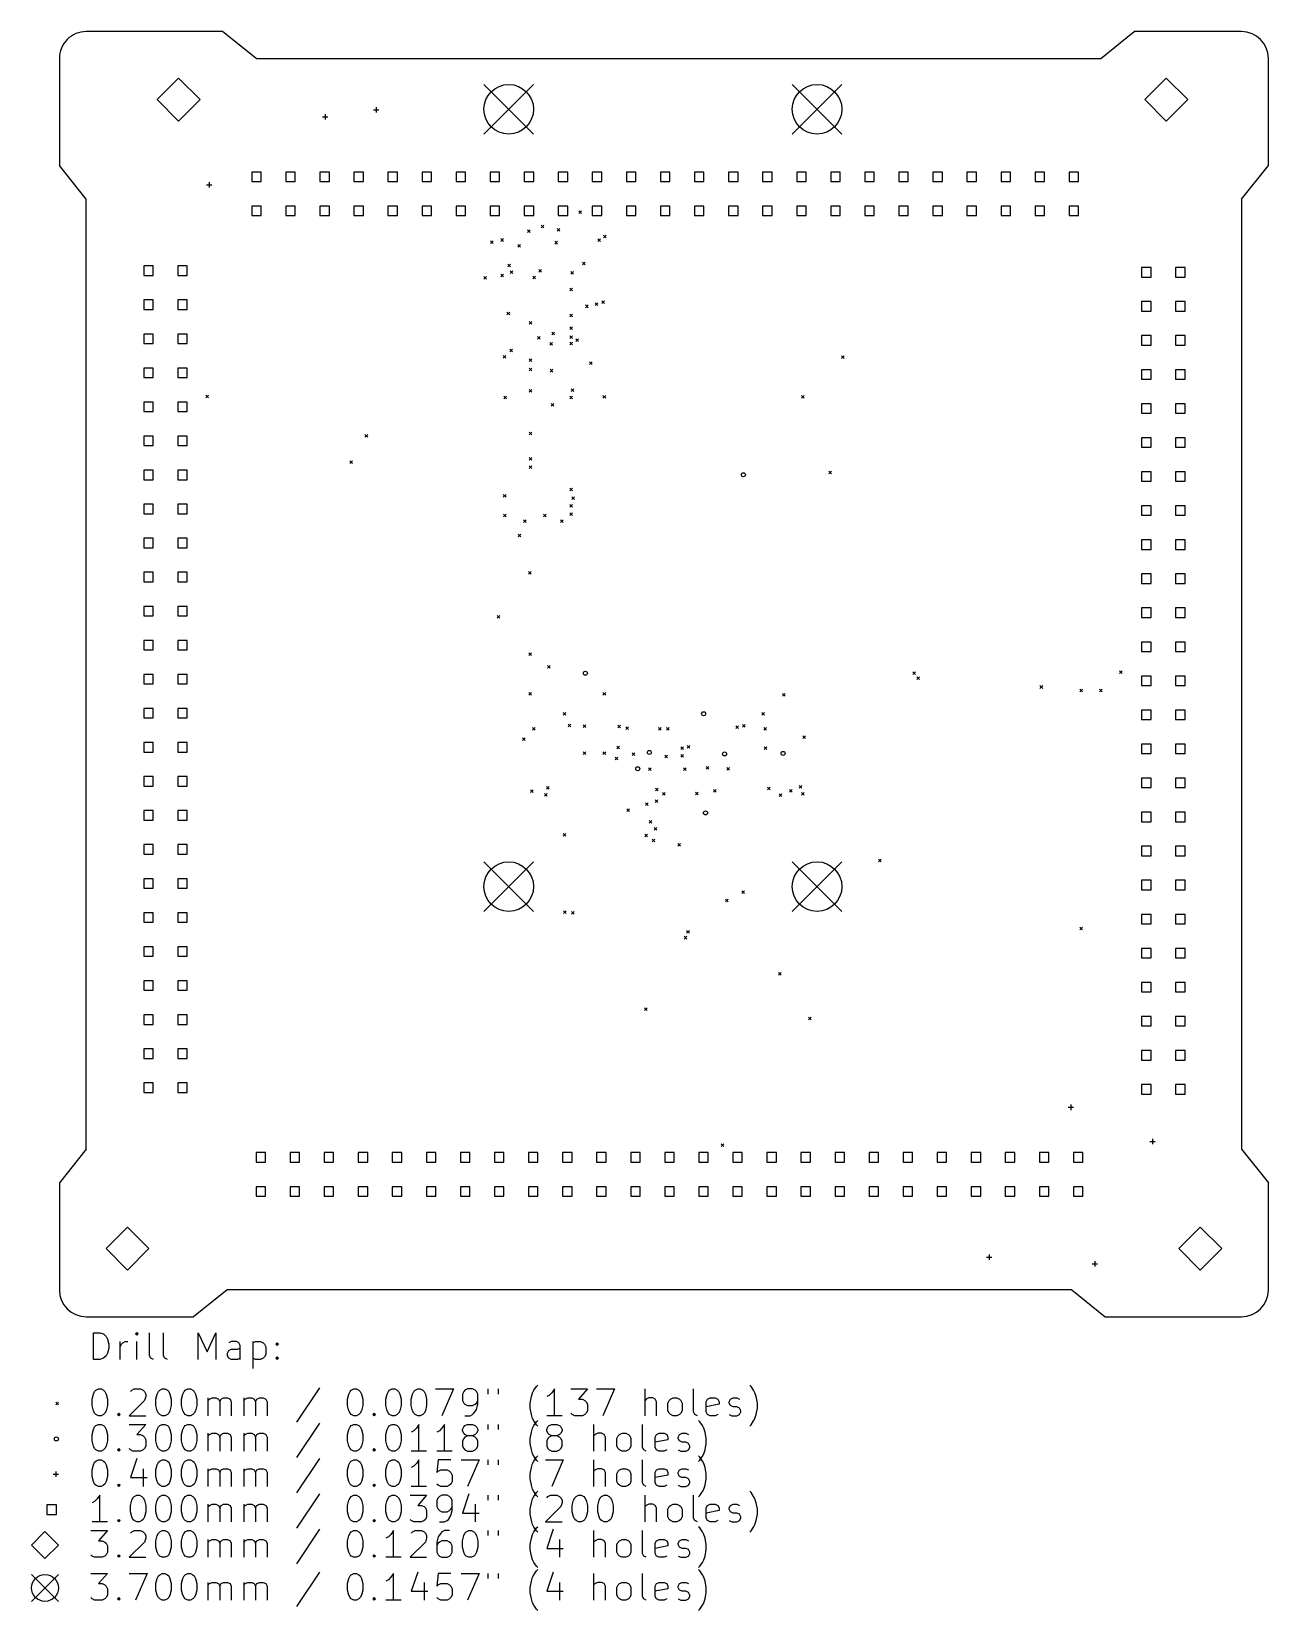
# Model space of a CAD drawing. Extents: x -2 to 90, y -118 to 0.
import ezdxf

# ---------------------------------------------------------------- set-up
doc = ezdxf.new("R2010")
doc.units = 0
doc.layers.add('BLACK', color=7, linetype='CONTINUOUS')

msp = doc.modelspace()

# ---------------------------------------------------------------- linework, layer by layer
at = {"layer": 'BLACK', "linetype": 'CONTINUOUS'}
for p, q in [((12.17, 0), (2, 0)), ((14.669999, -2), (12.17, 0)), ((77.67, -2), (80.17, 0)), ((88.17, 0), (80.17, 0)), ((0, -2), (0, -10)), ((14.669999, -2), (77.67, -2)), ((90.17, -10), (90.17, -2)), ((8.89, -3.48), (7.29, -5.08)), ((10.49, -5.08), (8.89, -3.48)), ((82.55, -3.48), (80.95, -5.08)), ((84.15, -5.08), (82.55, -3.48)), ((31.66, -3.9455), (35.36, -7.6455)), ((35.36, -3.9455), (31.66, -7.6455)), ((54.66, -3.9455), (58.36, -7.6455)), ((58.36, -3.9455), (54.66, -7.6455)), ((7.29, -5.08), (8.89, -6.68)), ((8.89, -6.68), (10.49, -5.08)), ((23.422, -5.842), (23.822, -5.842)), ((23.622, -5.642), (23.622, -6.042)), ((80.95, -5.08), (82.55, -6.68)), ((82.55, -6.68), (84.15, -5.08)), ((19.612, -6.35), (20.012, -6.35)), ((19.812, -6.15), (19.812, -6.55)), ((2, -12.5), (0, -10)), ((15.053557, -10.486443), (14.346443, -10.486443)), ((14.346443, -10.486443), (14.346443, -11.193557)), ((15.053557, -11.193557), (15.053557, -10.486443)), ((17.593557, -10.486443), (16.886443, -10.486443)), ((16.886443, -10.486443), (16.886443, -11.193557)), ((17.593557, -11.193557), (17.593557, -10.486443)), ((20.133557, -10.486443), (19.426443, -10.486443)), ((19.426443, -10.486443), (19.426443, -11.193557)), ((20.133557, -11.193557), (20.133557, -10.486443)), ((22.673557, -10.486443), (21.966443, -10.486443)), ((21.966443, -10.486443), (21.966443, -11.193557)), ((22.673557, -11.193557), (22.673557, -10.486443)), ((25.213557, -10.486443), (24.506443, -10.486443)), ((24.506443, -10.486443), (24.506443, -11.193557)), ((25.213557, -11.193557), (25.213557, -10.486443)), ((27.753557, -10.486443), (27.046443, -10.486443)), ((27.046443, -10.486443), (27.046443, -11.193557)), ((27.753557, -11.193557), (27.753557, -10.486443)), ((30.293557, -10.486443), (29.586443, -10.486443)), ((29.586443, -10.486443), (29.586443, -11.193557)), ((30.293557, -11.193557), (30.293557, -10.486443)), ((32.833557, -10.486443), (32.126443, -10.486443)), ((32.126443, -10.486443), (32.126443, -11.193557)), ((32.833557, -11.193557), (32.833557, -10.486443)), ((35.373557, -10.486443), (34.666443, -10.486443)), ((34.666443, -10.486443), (34.666443, -11.193557)), ((35.373557, -11.193557), (35.373557, -10.486443)), ((37.913557, -10.486443), (37.206443, -10.486443)), ((37.206443, -10.486443), (37.206443, -11.193557)), ((37.913557, -11.193557), (37.913557, -10.486443)), ((40.453557, -10.486443), (39.746443, -10.486443)), ((39.746443, -10.486443), (39.746443, -11.193557)), ((40.453557, -11.193557), (40.453557, -10.486443)), ((42.993557, -10.486443), (42.286443, -10.486443)), ((42.286443, -10.486443), (42.286443, -11.193557)), ((42.993557, -11.193557), (42.993557, -10.486443)), ((45.533557, -10.486443), (44.826443, -10.486443)), ((44.826443, -10.486443), (44.826443, -11.193557)), ((45.533557, -11.193557), (45.533557, -10.486443)), ((48.073557, -10.486443), (47.366443, -10.486443)), ((47.366443, -10.486443), (47.366443, -11.193557)), ((48.073557, -11.193557), (48.073557, -10.486443)), ((50.613557, -10.486443), (49.906443, -10.486443)), ((49.906443, -10.486443), (49.906443, -11.193557)), ((50.613557, -11.193557), (50.613557, -10.486443)), ((53.153557, -10.486443), (52.446443, -10.486443)), ((52.446443, -10.486443), (52.446443, -11.193557)), ((53.153557, -11.193557), (53.153557, -10.486443)), ((55.693557, -10.486443), (54.986443, -10.486443)), ((54.986443, -10.486443), (54.986443, -11.193557)), ((55.693557, -11.193557), (55.693557, -10.486443)), ((58.233557, -10.486443), (57.526443, -10.486443)), ((57.526443, -10.486443), (57.526443, -11.193557)), ((58.233557, -11.193557), (58.233557, -10.486443)), ((60.773557, -10.486443), (60.066443, -10.486443)), ((60.066443, -10.486443), (60.066443, -11.193557)), ((60.773557, -11.193557), (60.773557, -10.486443)), ((63.313557, -10.486443), (62.606443, -10.486443)), ((62.606443, -10.486443), (62.606443, -11.193557)), ((63.313557, -11.193557), (63.313557, -10.486443)), ((65.853557, -10.486443), (65.146443, -10.486443)), ((65.146443, -10.486443), (65.146443, -11.193557)), ((65.853557, -11.193557), (65.853557, -10.486443)), ((68.393557, -10.486443), (67.686443, -10.486443)), ((67.686443, -10.486443), (67.686443, -11.193557)), ((68.393557, -11.193557), (68.393557, -10.486443)), ((70.933557, -10.486443), (70.226443, -10.486443)), ((70.226443, -10.486443), (70.226443, -11.193557)), ((70.933557, -11.193557), (70.933557, -10.486443)), ((73.473557, -10.486443), (72.766443, -10.486443)), ((72.766443, -10.486443), (72.766443, -11.193557)), ((73.473557, -11.193557), (73.473557, -10.486443)), ((76.013557, -10.486443), (75.306443, -10.486443)), ((75.306443, -10.486443), (75.306443, -11.193557)), ((76.013557, -11.193557), (76.013557, -10.486443)), ((88.17, -12.5), (90.17, -10)), ((10.976, -11.43), (11.376, -11.43)), ((11.176, -11.23), (11.176, -11.63)), ((14.346443, -11.193557), (15.053557, -11.193557)), ((16.886443, -11.193557), (17.593557, -11.193557)), ((19.426443, -11.193557), (20.133557, -11.193557)), ((21.966443, -11.193557), (22.673557, -11.193557)), ((24.506443, -11.193557), (25.213557, -11.193557)), ((27.046443, -11.193557), (27.753557, -11.193557)), ((29.586443, -11.193557), (30.293557, -11.193557)), ((32.126443, -11.193557), (32.833557, -11.193557)), ((34.666443, -11.193557), (35.373557, -11.193557)), ((37.206443, -11.193557), (37.913557, -11.193557)), ((39.746443, -11.193557), (40.453557, -11.193557)), ((42.286443, -11.193557), (42.993557, -11.193557)), ((44.826443, -11.193557), (45.533557, -11.193557)), ((47.366443, -11.193557), (48.073557, -11.193557)), ((49.906443, -11.193557), (50.613557, -11.193557)), ((52.446443, -11.193557), (53.153557, -11.193557)), ((54.986443, -11.193557), (55.693557, -11.193557)), ((57.526443, -11.193557), (58.233557, -11.193557)), ((60.066443, -11.193557), (60.773557, -11.193557)), ((62.606443, -11.193557), (63.313557, -11.193557)), ((65.146443, -11.193557), (65.853557, -11.193557)), ((67.686443, -11.193557), (68.393557, -11.193557)), ((70.226443, -11.193557), (70.933557, -11.193557)), ((72.766443, -11.193557), (73.473557, -11.193557)), ((75.306443, -11.193557), (76.013557, -11.193557)), ((2, -83.39), (2, -12.5)), ((88.17, -12.5), (88.17, -83.39)), ((15.053557, -13.026443), (14.346443, -13.026443)), ((14.346443, -13.026443), (14.346443, -13.733557)), ((14.346443, -13.733557), (15.053557, -13.733557)), ((15.053557, -13.733557), (15.053557, -13.026443)), ((17.593557, -13.026443), (16.886443, -13.026443)), ((16.886443, -13.026443), (16.886443, -13.733557)), ((16.886443, -13.733557), (17.593557, -13.733557)), ((17.593557, -13.733557), (17.593557, -13.026443)), ((20.133557, -13.026443), (19.426443, -13.026443)), ((19.426443, -13.026443), (19.426443, -13.733557)), ((19.426443, -13.733557), (20.133557, -13.733557)), ((20.133557, -13.733557), (20.133557, -13.026443)), ((22.673557, -13.026443), (21.966443, -13.026443)), ((21.966443, -13.026443), (21.966443, -13.733557)), ((21.966443, -13.733557), (22.673557, -13.733557)), ((22.673557, -13.733557), (22.673557, -13.026443)), ((25.213557, -13.026443), (24.506443, -13.026443)), ((24.506443, -13.026443), (24.506443, -13.733557)), ((24.506443, -13.733557), (25.213557, -13.733557)), ((25.213557, -13.733557), (25.213557, -13.026443)), ((27.753557, -13.026443), (27.046443, -13.026443)), ((27.046443, -13.026443), (27.046443, -13.733557)), ((27.046443, -13.733557), (27.753557, -13.733557)), ((27.753557, -13.733557), (27.753557, -13.026443)), ((30.293557, -13.026443), (29.586443, -13.026443)), ((29.586443, -13.026443), (29.586443, -13.733557)), ((29.586443, -13.733557), (30.293557, -13.733557)), ((30.293557, -13.733557), (30.293557, -13.026443)), ((32.833557, -13.026443), (32.126443, -13.026443)), ((32.126443, -13.026443), (32.126443, -13.733557)), ((32.126443, -13.733557), (32.833557, -13.733557)), ((32.833557, -13.733557), (32.833557, -13.026443)), ((35.373557, -13.026443), (34.666443, -13.026443)), ((34.666443, -13.026443), (34.666443, -13.733557)), ((34.666443, -13.733557), (35.373557, -13.733557)), ((35.373557, -13.733557), (35.373557, -13.026443)), ((37.913557, -13.026443), (37.206443, -13.026443)), ((37.206443, -13.026443), (37.206443, -13.733557)), ((37.206443, -13.733557), (37.913557, -13.733557)), ((37.913557, -13.733557), (37.913557, -13.026443)), ((38.7345, -13.3658), (38.9345, -13.5658)), ((38.9345, -13.3658), (38.7345, -13.5658)), ((40.453557, -13.026443), (39.746443, -13.026443)), ((39.746443, -13.026443), (39.746443, -13.733557)), ((39.746443, -13.733557), (40.453557, -13.733557)), ((40.453557, -13.733557), (40.453557, -13.026443)), ((42.993557, -13.026443), (42.286443, -13.026443)), ((42.286443, -13.026443), (42.286443, -13.733557)), ((42.286443, -13.733557), (42.993557, -13.733557)), ((42.993557, -13.733557), (42.993557, -13.026443)), ((45.533557, -13.026443), (44.826443, -13.026443)), ((44.826443, -13.026443), (44.826443, -13.733557)), ((44.826443, -13.733557), (45.533557, -13.733557)), ((45.533557, -13.733557), (45.533557, -13.026443)), ((48.073557, -13.026443), (47.366443, -13.026443)), ((47.366443, -13.026443), (47.366443, -13.733557)), ((47.366443, -13.733557), (48.073557, -13.733557)), ((48.073557, -13.733557), (48.073557, -13.026443)), ((50.613557, -13.026443), (49.906443, -13.026443)), ((49.906443, -13.026443), (49.906443, -13.733557)), ((49.906443, -13.733557), (50.613557, -13.733557)), ((50.613557, -13.733557), (50.613557, -13.026443)), ((53.153557, -13.026443), (52.446443, -13.026443)), ((52.446443, -13.026443), (52.446443, -13.733557)), ((52.446443, -13.733557), (53.153557, -13.733557)), ((53.153557, -13.733557), (53.153557, -13.026443)), ((55.693557, -13.026443), (54.986443, -13.026443)), ((54.986443, -13.026443), (54.986443, -13.733557)), ((54.986443, -13.733557), (55.693557, -13.733557)), ((55.693557, -13.733557), (55.693557, -13.026443)), ((58.233557, -13.026443), (57.526443, -13.026443)), ((57.526443, -13.026443), (57.526443, -13.733557)), ((57.526443, -13.733557), (58.233557, -13.733557)), ((58.233557, -13.733557), (58.233557, -13.026443)), ((60.773557, -13.026443), (60.066443, -13.026443)), ((60.066443, -13.026443), (60.066443, -13.733557)), ((60.066443, -13.733557), (60.773557, -13.733557)), ((60.773557, -13.733557), (60.773557, -13.026443)), ((63.313557, -13.026443), (62.606443, -13.026443)), ((62.606443, -13.026443), (62.606443, -13.733557)), ((62.606443, -13.733557), (63.313557, -13.733557)), ((63.313557, -13.733557), (63.313557, -13.026443)), ((65.853557, -13.026443), (65.146443, -13.026443)), ((65.146443, -13.026443), (65.146443, -13.733557)), ((65.146443, -13.733557), (65.853557, -13.733557)), ((65.853557, -13.733557), (65.853557, -13.026443)), ((68.393557, -13.026443), (67.686443, -13.026443)), ((67.686443, -13.026443), (67.686443, -13.733557)), ((67.686443, -13.733557), (68.393557, -13.733557)), ((68.393557, -13.733557), (68.393557, -13.026443)), ((70.933557, -13.026443), (70.226443, -13.026443)), ((70.226443, -13.026443), (70.226443, -13.733557)), ((70.226443, -13.733557), (70.933557, -13.733557)), ((70.933557, -13.733557), (70.933557, -13.026443)), ((73.473557, -13.026443), (72.766443, -13.026443)), ((72.766443, -13.026443), (72.766443, -13.733557)), ((72.766443, -13.733557), (73.473557, -13.733557)), ((73.473557, -13.733557), (73.473557, -13.026443)), ((76.013557, -13.026443), (75.306443, -13.026443)), ((75.306443, -13.026443), (75.306443, -13.733557)), ((75.306443, -13.733557), (76.013557, -13.733557)), ((76.013557, -13.733557), (76.013557, -13.026443)), ((34.91, -14.78), (35.11, -14.98)), ((35.11, -14.78), (34.91, -14.98)), ((35.94, -14.45), (36.14, -14.65)), ((36.14, -14.45), (35.94, -14.65)), ((37.12, -14.7), (37.32, -14.9)), ((37.32, -14.7), (37.12, -14.9)), ((40.5685, -15.1844), (40.7685, -15.3844)), ((40.7685, -15.1844), (40.5685, -15.3844)), ((32.158, -15.6083), (32.358, -15.8083)), ((32.358, -15.6083), (32.158, -15.8083)), ((32.9113, -15.4509), (33.1113, -15.6509)), ((33.1113, -15.4509), (32.9113, -15.6509)), ((34.19, -15.88), (34.39, -16.08)), ((34.39, -15.88), (34.19, -16.08)), ((36.96, -15.65), (37.16, -15.85)), ((37.16, -15.65), (36.96, -15.85)), ((40.162, -15.4739), (40.362, -15.6739)), ((40.362, -15.4739), (40.162, -15.6739)), ((6.993557, -17.486443), (6.286443, -17.486443)), ((6.286443, -17.486443), (6.286443, -18.193557)), ((6.993557, -18.193557), (6.993557, -17.486443)), ((9.533557, -17.486443), (8.826443, -17.486443)), ((8.826443, -17.486443), (8.826443, -18.193557)), ((9.533557, -18.193557), (9.533557, -17.486443)), ((33.4553, -17.3525), (33.6553, -17.5525)), ((33.6553, -17.3525), (33.4553, -17.5525)), ((39.0214, -17.1986), (39.2214, -17.3986)), ((39.2214, -17.1986), (39.0214, -17.3986)), ((81.413557, -17.606443), (80.706443, -17.606443)), ((80.706443, -17.606443), (80.706443, -18.313557)), ((81.413557, -18.313557), (81.413557, -17.606443)), ((83.953557, -17.606443), (83.246443, -17.606443)), ((83.246443, -17.606443), (83.246443, -18.313557)), ((83.953557, -18.313557), (83.953557, -17.606443)), ((6.286443, -18.193557), (6.993557, -18.193557)), ((8.826443, -18.193557), (9.533557, -18.193557)), ((31.6507, -18.2724), (31.8507, -18.4724)), ((31.8507, -18.2724), (31.6507, -18.4724)), ((32.931, -18.1026), (33.131, -18.3026)), ((33.131, -18.1026), (32.931, -18.3026)), ((33.6297, -17.8498), (33.8297, -18.0498)), ((33.8297, -17.8498), (33.6297, -18.0498)), ((35.3, -18.26), (35.5, -18.46)), ((35.5, -18.26), (35.3, -18.46)), ((35.745, -17.74), (35.945, -17.94)), ((35.945, -17.74), (35.745, -17.94)), ((38.1513, -17.8955), (38.3513, -18.0955)), ((38.3513, -17.8955), (38.1513, -18.0955)), ((80.706443, -18.313557), (81.413557, -18.313557)), ((83.246443, -18.313557), (83.953557, -18.313557)), ((38.0595, -19.1543), (38.2595, -19.3543)), ((38.2595, -19.1543), (38.0595, -19.3543)), ((6.993557, -20.026443), (6.286443, -20.026443)), ((6.286443, -20.026443), (6.286443, -20.733557)), ((6.286443, -20.733557), (6.993557, -20.733557)), ((6.993557, -20.733557), (6.993557, -20.026443)), ((9.533557, -20.026443), (8.826443, -20.026443)), ((8.826443, -20.026443), (8.826443, -20.733557)), ((8.826443, -20.733557), (9.533557, -20.733557)), ((9.533557, -20.733557), (9.533557, -20.026443)), ((33.3816, -20.928), (33.5816, -21.128)), ((33.5816, -20.928), (33.3816, -21.128)), ((38.0595, -21.0955), (38.2595, -21.2955)), ((38.2595, -21.0955), (38.0595, -21.2955)), ((39.23, -20.4), (39.43, -20.6)), ((39.43, -20.4), (39.23, -20.6)), ((39.96, -20.25), (40.16, -20.45)), ((40.16, -20.25), (39.96, -20.45)), ((40.46, -20.1), (40.66, -20.3)), ((40.66, -20.1), (40.46, -20.3)), ((81.413557, -20.146443), (80.706443, -20.146443)), ((80.706443, -20.146443), (80.706443, -20.853557)), ((80.706443, -20.853557), (81.413557, -20.853557)), ((81.413557, -20.853557), (81.413557, -20.146443)), ((83.953557, -20.146443), (83.246443, -20.146443)), ((83.246443, -20.146443), (83.246443, -20.853557)), ((83.246443, -20.853557), (83.953557, -20.853557)), ((83.953557, -20.853557), (83.953557, -20.146443)), ((35.038, -21.623), (35.238, -21.823)), ((35.238, -21.623), (35.038, -21.823)), ((38.0579, -22.0327), (38.2579, -22.2327)), ((38.2579, -22.0327), (38.0579, -22.2327)), ((6.993557, -22.566443), (6.286443, -22.566443)), ((6.286443, -22.566443), (6.286443, -23.273557)), ((6.286443, -23.273557), (6.993557, -23.273557)), ((6.993557, -23.273557), (6.993557, -22.566443)), ((9.533557, -22.566443), (8.826443, -22.566443)), ((8.826443, -22.566443), (8.826443, -23.273557)), ((8.826443, -23.273557), (9.533557, -23.273557)), ((9.533557, -23.273557), (9.533557, -22.566443)), ((35.65, -22.74), (35.85, -22.94)), ((35.85, -22.74), (35.65, -22.94)), ((36.57, -23.2), (36.77, -23.4)), ((36.77, -23.2), (36.57, -23.4)), ((36.7138, -22.4283), (36.9138, -22.6283)), ((36.9138, -22.4283), (36.7138, -22.6283)), ((38.0579, -22.6955), (38.2579, -22.8955)), ((38.2579, -22.6955), (38.0579, -22.8955)), ((38.0579, -23.1703), (38.2579, -23.3703)), ((38.2579, -23.1703), (38.0579, -23.3703)), ((38.5043, -22.9337), (38.7043, -23.1337)), ((38.7043, -22.9337), (38.5043, -23.1337)), ((81.413557, -22.686443), (80.706443, -22.686443)), ((80.706443, -22.686443), (80.706443, -23.393557)), ((80.706443, -23.393557), (81.413557, -23.393557)), ((81.413557, -23.393557), (81.413557, -22.686443)), ((83.953557, -22.686443), (83.246443, -22.686443)), ((83.246443, -22.686443), (83.246443, -23.393557)), ((83.246443, -23.393557), (83.953557, -23.393557)), ((83.953557, -23.393557), (83.953557, -22.686443)), ((33.0969, -24.1689), (33.2969, -24.3689)), ((33.2969, -24.1689), (33.0969, -24.3689)), ((33.5949, -23.6994), (33.7949, -23.8994)), ((33.7949, -23.6994), (33.5949, -23.8994)), ((35.038, -24.423), (35.238, -24.623)), ((35.238, -24.423), (35.038, -24.623)), ((39.5262, -24.6525), (39.7262, -24.8525)), ((39.7262, -24.6525), (39.5262, -24.8525)), ((58.3193, -24.1876), (58.5193, -24.3876)), ((58.5193, -24.1876), (58.3193, -24.3876)), ((6.993557, -25.106443), (6.286443, -25.106443)), ((6.286443, -25.106443), (6.286443, -25.813557)), ((6.286443, -25.813557), (6.993557, -25.813557)), ((6.993557, -25.813557), (6.993557, -25.106443)), ((9.533557, -25.106443), (8.826443, -25.106443)), ((8.826443, -25.106443), (8.826443, -25.813557)), ((8.826443, -25.813557), (9.533557, -25.813557)), ((9.533557, -25.813557), (9.533557, -25.106443)), ((35.038, -25.1111), (35.238, -25.3111)), ((35.238, -25.1111), (35.038, -25.3111)), ((36.61, -25.2), (36.81, -25.4)), ((36.81, -25.2), (36.61, -25.4)), ((81.413557, -25.226443), (80.706443, -25.226443)), ((80.706443, -25.226443), (80.706443, -25.933557)), ((81.413557, -25.933557), (81.413557, -25.226443)), ((83.953557, -25.226443), (83.246443, -25.226443)), ((83.246443, -25.226443), (83.246443, -25.933557)), ((83.953557, -25.933557), (83.953557, -25.226443)), ((35.0323, -26.6952), (35.2323, -26.8952)), ((35.2323, -26.6952), (35.0323, -26.8952)), ((38.1668, -26.6603), (38.3668, -26.8603)), ((38.3668, -26.6603), (38.1668, -26.8603)), ((80.706443, -25.933557), (81.413557, -25.933557)), ((83.246443, -25.933557), (83.953557, -25.933557)), ((6.993557, -27.646443), (6.286443, -27.646443)), ((6.286443, -27.646443), (6.286443, -28.353557)), ((6.993557, -28.353557), (6.993557, -27.646443)), ((9.533557, -27.646443), (8.826443, -27.646443)), ((8.826443, -27.646443), (8.826443, -28.353557)), ((9.533557, -28.353557), (9.533557, -27.646443)), ((10.9113, -27.1301), (11.1113, -27.3301)), ((11.1113, -27.1301), (10.9113, -27.3301)), ((33.1427, -27.2085), (33.3427, -27.4085)), ((33.3427, -27.2085), (33.1427, -27.4085)), ((36.6763, -27.7423), (36.8763, -27.9423)), ((36.8763, -27.7423), (36.6763, -27.9423)), ((38.0579, -27.2032), (38.2579, -27.4032)), ((38.2579, -27.2032), (38.0579, -27.4032)), ((40.5413, -27.1444), (40.7413, -27.3444)), ((40.7413, -27.1444), (40.5413, -27.3444)), ((55.3563, -27.1444), (55.5563, -27.3444)), ((55.5563, -27.1444), (55.3563, -27.3444)), ((81.413557, -27.766443), (80.706443, -27.766443)), ((80.706443, -27.766443), (80.706443, -28.473557)), ((81.413557, -28.473557), (81.413557, -27.766443)), ((83.953557, -27.766443), (83.246443, -27.766443)), ((83.246443, -27.766443), (83.246443, -28.473557)), ((83.953557, -28.473557), (83.953557, -27.766443)), ((6.286443, -28.353557), (6.993557, -28.353557)), ((8.826443, -28.353557), (9.533557, -28.353557)), ((80.706443, -28.473557), (81.413557, -28.473557)), ((83.246443, -28.473557), (83.953557, -28.473557)), ((6.993557, -30.186443), (6.286443, -30.186443)), ((6.286443, -30.186443), (6.286443, -30.893557)), ((6.993557, -30.893557), (6.993557, -30.186443)), ((9.533557, -30.186443), (8.826443, -30.186443)), ((8.826443, -30.186443), (8.826443, -30.893557)), ((9.533557, -30.893557), (9.533557, -30.186443)), ((22.7912, -30.0732), (22.9912, -30.2732)), ((22.9912, -30.0732), (22.7912, -30.2732)), ((35.038, -29.8955), (35.238, -30.0955)), ((35.238, -29.8955), (35.038, -30.0955)), ((81.413557, -30.306443), (80.706443, -30.306443)), ((80.706443, -30.306443), (80.706443, -31.013557)), ((81.413557, -31.013557), (81.413557, -30.306443)), ((83.953557, -30.306443), (83.246443, -30.306443)), ((83.246443, -30.306443), (83.246443, -31.013557)), ((83.953557, -31.013557), (83.953557, -30.306443)), ((6.286443, -30.893557), (6.993557, -30.893557)), ((8.826443, -30.893557), (9.533557, -30.893557)), ((35.038, -31.7763), (35.238, -31.9763)), ((35.238, -31.7763), (35.038, -31.9763)), ((80.706443, -31.013557), (81.413557, -31.013557)), ((83.246443, -31.013557), (83.953557, -31.013557)), ((6.993557, -32.726443), (6.286443, -32.726443)), ((6.286443, -32.726443), (6.286443, -33.433557)), ((6.993557, -33.433557), (6.993557, -32.726443)), ((9.533557, -32.726443), (8.826443, -32.726443)), ((8.826443, -32.726443), (8.826443, -33.433557)), ((9.533557, -33.433557), (9.533557, -32.726443)), ((21.6673, -32.0293), (21.8673, -32.2293)), ((21.8673, -32.0293), (21.6673, -32.2293)), ((35.038, -32.4071), (35.238, -32.6071)), ((35.238, -32.4071), (35.038, -32.6071)), ((57.3736, -32.7867), (57.5736, -32.9867)), ((57.5736, -32.7867), (57.3736, -32.9867)), ((81.413557, -32.846443), (80.706443, -32.846443)), ((80.706443, -32.846443), (80.706443, -33.553557)), ((81.413557, -33.553557), (81.413557, -32.846443)), ((83.953557, -32.846443), (83.246443, -32.846443)), ((83.246443, -32.846443), (83.246443, -33.553557)), ((83.953557, -33.553557), (83.953557, -32.846443)), ((6.286443, -33.433557), (6.993557, -33.433557)), ((8.826443, -33.433557), (9.533557, -33.433557)), ((38.0595, -34.0738), (38.2595, -34.2738)), ((38.2595, -34.0738), (38.0595, -34.2738)), ((80.706443, -33.553557), (81.413557, -33.553557)), ((83.246443, -33.553557), (83.953557, -33.553557)), ((6.993557, -35.266443), (6.286443, -35.266443)), ((6.286443, -35.266443), (6.286443, -35.973557)), ((6.993557, -35.973557), (6.993557, -35.266443)), ((9.533557, -35.266443), (8.826443, -35.266443)), ((8.826443, -35.266443), (8.826443, -35.973557)), ((9.533557, -35.973557), (9.533557, -35.266443)), ((33.1079, -34.5302), (33.3079, -34.7302)), ((33.3079, -34.5302), (33.1079, -34.7302)), ((38.0595, -35.2855), (38.2595, -35.4855)), ((38.2595, -35.2855), (38.0595, -35.4855)), ((38.2108, -34.706), (38.4108, -34.906)), ((38.4108, -34.706), (38.2108, -34.906)), ((6.286443, -35.973557), (6.993557, -35.973557)), ((8.826443, -35.973557), (9.533557, -35.973557)), ((33.1172, -35.9983), (33.3172, -36.1983)), ((33.3172, -35.9983), (33.1172, -36.1983)), ((34.6153, -36.4247), (34.8153, -36.6247)), ((34.8153, -36.4247), (34.6153, -36.6247)), ((36.0968, -36.0148), (36.2968, -36.2148)), ((36.2968, -36.0148), (36.0968, -36.2148)), ((37.3646, -36.4247), (37.5646, -36.6247)), ((37.5646, -36.4247), (37.3646, -36.6247)), ((38.0595, -35.8955), (38.2595, -36.0955)), ((38.2595, -35.8955), (38.0595, -36.0955)), ((81.413557, -35.386443), (80.706443, -35.386443)), ((80.706443, -35.386443), (80.706443, -36.093557)), ((80.706443, -36.093557), (81.413557, -36.093557)), ((81.413557, -36.093557), (81.413557, -35.386443)), ((83.953557, -35.386443), (83.246443, -35.386443)), ((83.246443, -35.386443), (83.246443, -36.093557)), ((83.246443, -36.093557), (83.953557, -36.093557)), ((83.953557, -36.093557), (83.953557, -35.386443)), ((34.2224, -37.4932), (34.4224, -37.6932)), ((34.4224, -37.4932), (34.2224, -37.6932)), ((6.993557, -37.806443), (6.286443, -37.806443)), ((6.286443, -37.806443), (6.286443, -38.513557)), ((6.286443, -38.513557), (6.993557, -38.513557)), ((6.993557, -38.513557), (6.993557, -37.806443)), ((9.533557, -37.806443), (8.826443, -37.806443)), ((8.826443, -37.806443), (8.826443, -38.513557)), ((8.826443, -38.513557), (9.533557, -38.513557)), ((9.533557, -38.513557), (9.533557, -37.806443)), ((81.413557, -37.926443), (80.706443, -37.926443)), ((80.706443, -37.926443), (80.706443, -38.633557)), ((80.706443, -38.633557), (81.413557, -38.633557)), ((81.413557, -38.633557), (81.413557, -37.926443)), ((83.953557, -37.926443), (83.246443, -37.926443)), ((83.246443, -37.926443), (83.246443, -38.633557)), ((83.246443, -38.633557), (83.953557, -38.633557)), ((83.953557, -38.633557), (83.953557, -37.926443)), ((6.993557, -40.346443), (6.286443, -40.346443)), ((6.286443, -40.346443), (6.286443, -41.053557)), ((6.286443, -41.053557), (6.993557, -41.053557)), ((6.993557, -41.053557), (6.993557, -40.346443)), ((9.533557, -40.346443), (8.826443, -40.346443)), ((8.826443, -40.346443), (8.826443, -41.053557)), ((8.826443, -41.053557), (9.533557, -41.053557)), ((9.533557, -41.053557), (9.533557, -40.346443)), ((34.9751, -40.2867), (35.1751, -40.4867)), ((35.1751, -40.2867), (34.9751, -40.4867)), ((81.413557, -40.466443), (80.706443, -40.466443)), ((80.706443, -40.466443), (80.706443, -41.173557)), ((80.706443, -41.173557), (81.413557, -41.173557)), ((81.413557, -41.173557), (81.413557, -40.466443)), ((83.953557, -40.466443), (83.246443, -40.466443)), ((83.246443, -40.466443), (83.246443, -41.173557)), ((83.246443, -41.173557), (83.953557, -41.173557)), ((83.953557, -41.173557), (83.953557, -40.466443)), ((6.993557, -42.886443), (6.286443, -42.886443)), ((6.286443, -42.886443), (6.286443, -43.593557)), ((6.993557, -43.593557), (6.993557, -42.886443)), ((9.533557, -42.886443), (8.826443, -42.886443)), ((8.826443, -42.886443), (8.826443, -43.593557)), ((9.533557, -43.593557), (9.533557, -42.886443)), ((32.6477, -43.5685), (32.8477, -43.7685)), ((32.8477, -43.5685), (32.6477, -43.7685)), ((81.413557, -43.006443), (80.706443, -43.006443)), ((80.706443, -43.006443), (80.706443, -43.713557)), ((81.413557, -43.713557), (81.413557, -43.006443)), ((83.953557, -43.006443), (83.246443, -43.006443)), ((83.246443, -43.006443), (83.246443, -43.713557)), ((83.953557, -43.713557), (83.953557, -43.006443)), ((6.286443, -43.593557), (6.993557, -43.593557)), ((8.826443, -43.593557), (9.533557, -43.593557)), ((80.706443, -43.713557), (81.413557, -43.713557)), ((83.246443, -43.713557), (83.953557, -43.713557)), ((6.993557, -45.426443), (6.286443, -45.426443)), ((6.286443, -45.426443), (6.286443, -46.133557)), ((6.993557, -46.133557), (6.993557, -45.426443)), ((9.533557, -45.426443), (8.826443, -45.426443)), ((8.826443, -45.426443), (8.826443, -46.133557)), ((9.533557, -46.133557), (9.533557, -45.426443)), ((81.413557, -45.546443), (80.706443, -45.546443)), ((80.706443, -45.546443), (80.706443, -46.253557)), ((81.413557, -46.253557), (81.413557, -45.546443)), ((83.953557, -45.546443), (83.246443, -45.546443)), ((83.246443, -45.546443), (83.246443, -46.253557)), ((83.953557, -46.253557), (83.953557, -45.546443)), ((6.286443, -46.133557), (6.993557, -46.133557)), ((8.826443, -46.133557), (9.533557, -46.133557)), ((35.0066, -46.3636), (35.2066, -46.5636)), ((35.2066, -46.3636), (35.0066, -46.5636)), ((80.706443, -46.253557), (81.413557, -46.253557)), ((83.246443, -46.253557), (83.953557, -46.253557)), ((6.993557, -47.966443), (6.286443, -47.966443)), ((6.286443, -47.966443), (6.286443, -48.673557)), ((6.993557, -48.673557), (6.993557, -47.966443)), ((9.533557, -47.966443), (8.826443, -47.966443)), ((8.826443, -47.966443), (8.826443, -48.673557)), ((9.533557, -48.673557), (9.533557, -47.966443)), ((36.3923, -47.3068), (36.5923, -47.5068)), ((36.5923, -47.3068), (36.3923, -47.5068)), ((63.6502, -47.76), (63.8502, -47.96)), ((63.8502, -47.76), (63.6502, -47.96)), ((63.938, -48.1477), (64.138, -48.3477)), ((64.138, -48.1477), (63.938, -48.3477)), ((79.0603, -47.6989), (79.2603, -47.8989)), ((79.2603, -47.6989), (79.0603, -47.8989)), ((81.413557, -48.086443), (80.706443, -48.086443)), ((80.706443, -48.086443), (80.706443, -48.793557)), ((81.413557, -48.793557), (81.413557, -48.086443)), ((83.953557, -48.086443), (83.246443, -48.086443)), ((83.246443, -48.086443), (83.246443, -48.793557)), ((83.953557, -48.793557), (83.953557, -48.086443)), ((6.286443, -48.673557), (6.993557, -48.673557)), ((8.826443, -48.673557), (9.533557, -48.673557)), ((35.0082, -49.3204), (35.2082, -49.5204)), ((35.2082, -49.3204), (35.0082, -49.5204)), ((40.5413, -49.3204), (40.7413, -49.5204)), ((40.7413, -49.3204), (40.5413, -49.5204)), ((53.9367, -49.3824), (54.1367, -49.5824)), ((54.1367, -49.3824), (53.9367, -49.5824)), ((73.1343, -48.8033), (73.3343, -49.0033)), ((73.3343, -48.8033), (73.1343, -49.0033)), ((76.0973, -49.0705), (76.2973, -49.2705)), ((76.2973, -49.0705), (76.0973, -49.2705)), ((77.5788, -49.0705), (77.7788, -49.2705)), ((77.7788, -49.0705), (77.5788, -49.2705)), ((80.706443, -48.793557), (81.413557, -48.793557)), ((83.246443, -48.793557), (83.953557, -48.793557)), ((6.993557, -50.506443), (6.286443, -50.506443)), ((6.286443, -50.506443), (6.286443, -51.213557)), ((6.993557, -51.213557), (6.993557, -50.506443)), ((9.533557, -50.506443), (8.826443, -50.506443)), ((8.826443, -50.506443), (8.826443, -51.213557)), ((9.533557, -51.213557), (9.533557, -50.506443)), ((81.413557, -50.626443), (80.706443, -50.626443)), ((80.706443, -50.626443), (80.706443, -51.333557)), ((81.413557, -51.333557), (81.413557, -50.626443)), ((83.953557, -50.626443), (83.246443, -50.626443)), ((83.246443, -50.626443), (83.246443, -51.333557)), ((83.953557, -51.333557), (83.953557, -50.626443)), ((6.286443, -51.213557), (6.993557, -51.213557)), ((8.826443, -51.213557), (9.533557, -51.213557)), ((37.5783, -50.7988), (37.7783, -50.9988)), ((37.7783, -50.7988), (37.5783, -50.9988)), ((37.9354, -51.6775), (38.1354, -51.8775)), ((38.1354, -51.6775), (37.9354, -51.8775)), ((39.0577, -51.7233), (39.2577, -51.9233)), ((39.2577, -51.7233), (39.0577, -51.9233)), ((41.6586, -51.7541), (41.8586, -51.9541)), ((41.8586, -51.7541), (41.6586, -51.9541)), ((50.4496, -51.8048), (50.6496, -52.0048)), ((50.6496, -51.8048), (50.4496, -52.0048)), ((50.9417, -51.7073), (51.1417, -51.9073)), ((51.1417, -51.7073), (50.9417, -51.9073)), ((52.3933, -50.7988), (52.5933, -50.9988)), ((52.5933, -50.7988), (52.3933, -50.9988)), ((80.706443, -51.333557), (81.413557, -51.333557)), ((83.246443, -51.333557), (83.953557, -51.333557)), ((34.5405, -52.7047), (34.7405, -52.9047)), ((34.7405, -52.7047), (34.5405, -52.9047)), ((35.283, -51.9217), (35.483, -52.1217)), ((35.483, -51.9217), (35.283, -52.1217)), ((42.2531, -51.8712), (42.4531, -52.0712)), ((42.4531, -51.8712), (42.2531, -52.0712)), ((44.6817, -51.9217), (44.8817, -52.1217)), ((44.8817, -51.9217), (44.6817, -52.1217)), ((45.2699, -51.9233), (45.4699, -52.1233)), ((45.4699, -51.9233), (45.2699, -52.1233)), ((52.5375, -51.9217), (52.7375, -52.1217)), ((52.7375, -51.9217), (52.5375, -52.1217)), ((55.4535, -52.5451), (55.6535, -52.7451)), ((55.6535, -52.5451), (55.4535, -52.7451)), ((6.993557, -53.046443), (6.286443, -53.046443)), ((6.286443, -53.046443), (6.286443, -53.753557)), ((6.286443, -53.753557), (6.993557, -53.753557)), ((6.993557, -53.753557), (6.993557, -53.046443)), ((9.533557, -53.046443), (8.826443, -53.046443)), ((8.826443, -53.046443), (8.826443, -53.753557)), ((8.826443, -53.753557), (9.533557, -53.753557)), ((9.533557, -53.753557), (9.533557, -53.046443)), ((39.0598, -53.7283), (39.2598, -53.9283)), ((39.2598, -53.7283), (39.0598, -53.9283)), ((40.5413, -53.7283), (40.7413, -53.9283)), ((40.7413, -53.7283), (40.5413, -53.9283)), ((41.4395, -54.1446), (41.6395, -54.3446)), ((41.6395, -54.1446), (41.4395, -54.3446)), ((41.5784, -53.312), (41.7784, -53.512)), ((41.7784, -53.312), (41.5784, -53.512)), ((42.7275, -53.8115), (42.9275, -54.0115)), ((42.9275, -53.8115), (42.7275, -54.0115)), ((45.1637, -53.996), (45.3637, -54.196)), ((45.3637, -53.996), (45.1637, -54.196)), ((46.3369, -53.9419), (46.5369, -54.1419)), ((46.5369, -53.9419), (46.3369, -54.1419)), ((46.3469, -53.3672), (46.5469, -53.5672)), ((46.5469, -53.3672), (46.3469, -53.5672)), ((46.8145, -53.2685), (47.0145, -53.4685)), ((47.0145, -53.2685), (46.8145, -53.4685)), ((52.57, -53.36), (52.77, -53.56)), ((52.77, -53.36), (52.57, -53.56)), ((81.413557, -53.166443), (80.706443, -53.166443)), ((80.706443, -53.166443), (80.706443, -53.873557)), ((80.706443, -53.873557), (81.413557, -53.873557)), ((81.413557, -53.873557), (81.413557, -53.166443)), ((83.953557, -53.166443), (83.246443, -53.166443)), ((83.246443, -53.166443), (83.246443, -53.873557)), ((83.246443, -53.873557), (83.953557, -53.873557)), ((83.953557, -53.873557), (83.953557, -53.166443)), ((43.9291, -54.9417), (44.1291, -55.1417)), ((44.1291, -54.9417), (43.9291, -55.1417)), ((46.5364, -54.9412), (46.7364, -55.1412)), ((46.7364, -54.9412), (46.5364, -55.1412)), ((48.2251, -54.8288), (48.4251, -55.0288)), ((48.4251, -54.8288), (48.2251, -55.0288)), ((49.7847, -54.9039), (49.9847, -55.1039)), ((49.9847, -54.9039), (49.7847, -55.1039)), ((6.993557, -55.586443), (6.286443, -55.586443)), ((6.286443, -55.586443), (6.286443, -56.293557)), ((6.286443, -56.293557), (6.993557, -56.293557)), ((6.993557, -56.293557), (6.993557, -55.586443)), ((9.533557, -55.586443), (8.826443, -55.586443)), ((8.826443, -55.586443), (8.826443, -56.293557)), ((8.826443, -56.293557), (9.533557, -56.293557)), ((9.533557, -56.293557), (9.533557, -55.586443)), ((36.3354, -56.3376), (36.5354, -56.5376)), ((36.5354, -56.3376), (36.3354, -56.5376)), ((44.455, -56.4609), (44.655, -56.6609)), ((44.655, -56.4609), (44.455, -56.6609)), ((52.8069, -56.3837), (53.0069, -56.5837)), ((53.0069, -56.3837), (52.8069, -56.5837)), ((55.177, -56.2424), (55.377, -56.4424)), ((55.377, -56.2424), (55.177, -56.4424)), ((81.413557, -55.706443), (80.706443, -55.706443)), ((80.706443, -55.706443), (80.706443, -56.413557)), ((80.706443, -56.413557), (81.413557, -56.413557)), ((81.413557, -56.413557), (81.413557, -55.706443)), ((83.953557, -55.706443), (83.246443, -55.706443)), ((83.246443, -55.706443), (83.246443, -56.413557)), ((83.246443, -56.413557), (83.953557, -56.413557)), ((83.953557, -56.413557), (83.953557, -55.706443)), ((35.1398, -56.5838), (35.3398, -56.7838)), ((35.3398, -56.5838), (35.1398, -56.7838)), ((36.17, -56.8434), (36.37, -57.0434)), ((36.37, -56.8434), (36.17, -57.0434)), ((43.72, -57.55), (43.92, -57.75)), ((43.92, -57.55), (43.72, -57.75)), ((44.43, -57.31), (44.63, -57.51)), ((44.63, -57.31), (44.43, -57.51)), ((44.9863, -56.7658), (45.1863, -56.9658)), ((45.1863, -56.7658), (44.9863, -56.9658)), ((47.4295, -56.7417), (47.6295, -56.9417)), ((47.6295, -56.7417), (47.4295, -56.9417)), ((48.7901, -56.5572), (48.9901, -56.7572)), ((48.9901, -56.5572), (48.7901, -56.7572)), ((53.6906, -56.8828), (53.8906, -57.0828)), ((53.8906, -56.8828), (53.6906, -57.0828)), ((54.4439, -56.56), (54.6439, -56.76)), ((54.6439, -56.56), (54.4439, -56.76)), ((55.3575, -56.7673), (55.5575, -56.9673)), ((55.5575, -56.7673), (55.3575, -56.9673)), ((6.993557, -58.126443), (6.286443, -58.126443)), ((6.286443, -58.126443), (6.286443, -58.833557)), ((6.286443, -58.833557), (6.993557, -58.833557)), ((6.993557, -58.833557), (6.993557, -58.126443)), ((9.533557, -58.126443), (8.826443, -58.126443)), ((8.826443, -58.126443), (8.826443, -58.833557)), ((8.826443, -58.833557), (9.533557, -58.833557)), ((9.533557, -58.833557), (9.533557, -58.126443)), ((42.31, -57.99), (42.51, -58.19)), ((42.51, -57.99), (42.31, -58.19)), ((43.9801, -58.8668), (44.1801, -59.0668)), ((44.1801, -58.8668), (43.9801, -59.0668)), ((81.413557, -58.246443), (80.706443, -58.246443)), ((80.706443, -58.246443), (80.706443, -58.953557)), ((81.413557, -58.953557), (81.413557, -58.246443)), ((83.953557, -58.246443), (83.246443, -58.246443)), ((83.246443, -58.246443), (83.246443, -58.953557)), ((83.953557, -58.953557), (83.953557, -58.246443)), ((37.5783, -59.83), (37.7783, -60.03)), ((37.7783, -59.83), (37.5783, -60.03)), ((43.6588, -59.8899), (43.8588, -60.0899)), ((43.8588, -59.8899), (43.6588, -60.0899)), ((44.3507, -59.39), (44.5507, -59.59)), ((44.5507, -59.39), (44.3507, -59.59)), ((80.706443, -58.953557), (81.413557, -58.953557)), ((83.246443, -58.953557), (83.953557, -58.953557)), ((6.993557, -60.666443), (6.286443, -60.666443)), ((6.286443, -60.666443), (6.286443, -61.373557)), ((6.993557, -61.373557), (6.993557, -60.666443)), ((9.533557, -60.666443), (8.826443, -60.666443)), ((8.826443, -60.666443), (8.826443, -61.373557)), ((9.533557, -61.373557), (9.533557, -60.666443)), ((44.2055, -60.2531), (44.4055, -60.4531)), ((44.4055, -60.2531), (44.2055, -60.4531)), ((46.13, -60.5797), (46.33, -60.7797)), ((46.33, -60.5797), (46.13, -60.7797)), ((81.413557, -60.786443), (80.706443, -60.786443)), ((80.706443, -60.786443), (80.706443, -61.493557)), ((81.413557, -61.493557), (81.413557, -60.786443)), ((83.953557, -60.786443), (83.246443, -60.786443)), ((83.246443, -60.786443), (83.246443, -61.493557)), ((83.953557, -61.493557), (83.953557, -60.786443)), ((6.286443, -61.373557), (6.993557, -61.373557)), ((8.826443, -61.373557), (9.533557, -61.373557)), ((31.66, -61.9455), (35.36, -65.6455)), ((35.36, -61.9455), (31.66, -65.6455)), ((54.66, -61.9455), (58.36, -65.6455)), ((58.36, -61.9455), (54.66, -65.6455)), ((61.08, -61.75), (61.28, -61.95)), ((61.28, -61.75), (61.08, -61.95)), ((80.706443, -61.493557), (81.413557, -61.493557)), ((83.246443, -61.493557), (83.953557, -61.493557)), ((6.993557, -63.206443), (6.286443, -63.206443)), ((6.286443, -63.206443), (6.286443, -63.913557)), ((6.993557, -63.913557), (6.993557, -63.206443)), ((9.533557, -63.206443), (8.826443, -63.206443)), ((8.826443, -63.206443), (8.826443, -63.913557)), ((9.533557, -63.913557), (9.533557, -63.206443)), ((81.413557, -63.326443), (80.706443, -63.326443)), ((80.706443, -63.326443), (80.706443, -64.033557)), ((81.413557, -64.033557), (81.413557, -63.326443)), ((83.953557, -63.326443), (83.246443, -63.326443)), ((83.246443, -63.326443), (83.246443, -64.033557)), ((83.953557, -64.033557), (83.953557, -63.326443)), ((6.286443, -63.913557), (6.993557, -63.913557)), ((8.826443, -63.913557), (9.533557, -63.913557)), ((49.6677, -64.7309), (49.8677, -64.9309)), ((49.8677, -64.7309), (49.6677, -64.9309)), ((50.9033, -64.1128), (51.1033, -64.3128)), ((51.1033, -64.1128), (50.9033, -64.3128)), ((80.706443, -64.033557), (81.413557, -64.033557)), ((83.246443, -64.033557), (83.953557, -64.033557)), ((6.993557, -65.746443), (6.286443, -65.746443)), ((6.286443, -65.746443), (6.286443, -66.453557)), ((6.993557, -66.453557), (6.993557, -65.746443)), ((9.533557, -65.746443), (8.826443, -65.746443)), ((8.826443, -65.746443), (8.826443, -66.453557)), ((9.533557, -66.453557), (9.533557, -65.746443)), ((37.5977, -65.6006), (37.7977, -65.8006)), ((37.7977, -65.6006), (37.5977, -65.8006)), ((38.185, -65.641), (38.385, -65.841)), ((38.385, -65.641), (38.185, -65.841)), ((81.413557, -65.866443), (80.706443, -65.866443)), ((80.706443, -65.866443), (80.706443, -66.573557)), ((81.413557, -66.573557), (81.413557, -65.866443)), ((83.953557, -65.866443), (83.246443, -65.866443)), ((83.246443, -65.866443), (83.246443, -66.573557)), ((83.953557, -66.573557), (83.953557, -65.866443)), ((6.286443, -66.453557), (6.993557, -66.453557)), ((8.826443, -66.453557), (9.533557, -66.453557)), ((46.7815, -67.0596), (46.9815, -67.2596)), ((46.9815, -67.0596), (46.7815, -67.2596)), ((76.0973, -66.8319), (76.2973, -67.0319)), ((76.2973, -66.8319), (76.0973, -67.0319)), ((80.706443, -66.573557), (81.413557, -66.573557)), ((83.246443, -66.573557), (83.953557, -66.573557)), ((6.993557, -68.286443), (6.286443, -68.286443)), ((6.286443, -68.286443), (6.286443, -68.993557)), ((6.993557, -68.993557), (6.993557, -68.286443)), ((9.533557, -68.286443), (8.826443, -68.286443)), ((8.826443, -68.286443), (8.826443, -68.993557)), ((9.533557, -68.993557), (9.533557, -68.286443)), ((46.5991, -67.5058), (46.7991, -67.7058)), ((46.7991, -67.5058), (46.5991, -67.7058)), ((6.286443, -68.993557), (6.993557, -68.993557)), ((8.826443, -68.993557), (9.533557, -68.993557)), ((81.413557, -68.406443), (80.706443, -68.406443)), ((80.706443, -68.406443), (80.706443, -69.113557)), ((80.706443, -69.113557), (81.413557, -69.113557)), ((81.413557, -69.113557), (81.413557, -68.406443)), ((83.953557, -68.406443), (83.246443, -68.406443)), ((83.246443, -68.406443), (83.246443, -69.113557)), ((83.246443, -69.113557), (83.953557, -69.113557)), ((83.953557, -69.113557), (83.953557, -68.406443)), ((53.64, -70.2), (53.84, -70.4)), ((53.84, -70.2), (53.64, -70.4)), ((6.993557, -70.826443), (6.286443, -70.826443)), ((6.286443, -70.826443), (6.286443, -71.533557)), ((6.286443, -71.533557), (6.993557, -71.533557)), ((6.993557, -71.533557), (6.993557, -70.826443)), ((9.533557, -70.826443), (8.826443, -70.826443)), ((8.826443, -70.826443), (8.826443, -71.533557)), ((8.826443, -71.533557), (9.533557, -71.533557)), ((9.533557, -71.533557), (9.533557, -70.826443)), ((81.413557, -70.946443), (80.706443, -70.946443)), ((80.706443, -70.946443), (80.706443, -71.653557)), ((80.706443, -71.653557), (81.413557, -71.653557)), ((81.413557, -71.653557), (81.413557, -70.946443)), ((83.953557, -70.946443), (83.246443, -70.946443)), ((83.246443, -70.946443), (83.246443, -71.653557)), ((83.246443, -71.653557), (83.953557, -71.653557)), ((83.953557, -71.653557), (83.953557, -70.946443)), ((43.6445, -72.8348), (43.8445, -73.0348)), ((43.8445, -72.8348), (43.6445, -73.0348)), ((6.993557, -73.366443), (6.286443, -73.366443)), ((6.286443, -73.366443), (6.286443, -74.073557)), ((6.286443, -74.073557), (6.993557, -74.073557)), ((6.993557, -74.073557), (6.993557, -73.366443)), ((9.533557, -73.366443), (8.826443, -73.366443)), ((8.826443, -73.366443), (8.826443, -74.073557)), ((8.826443, -74.073557), (9.533557, -74.073557)), ((9.533557, -74.073557), (9.533557, -73.366443)), ((55.86, -73.53), (56.06, -73.73)), ((56.06, -73.53), (55.86, -73.73)), ((81.413557, -73.486443), (80.706443, -73.486443)), ((80.706443, -73.486443), (80.706443, -74.193557)), ((80.706443, -74.193557), (81.413557, -74.193557)), ((81.413557, -74.193557), (81.413557, -73.486443)), ((83.953557, -73.486443), (83.246443, -73.486443)), ((83.246443, -73.486443), (83.246443, -74.193557)), ((83.246443, -74.193557), (83.953557, -74.193557)), ((83.953557, -74.193557), (83.953557, -73.486443)), ((6.993557, -75.906443), (6.286443, -75.906443)), ((6.286443, -75.906443), (6.286443, -76.613557)), ((6.993557, -76.613557), (6.993557, -75.906443)), ((9.533557, -75.906443), (8.826443, -75.906443)), ((8.826443, -75.906443), (8.826443, -76.613557)), ((9.533557, -76.613557), (9.533557, -75.906443)), ((81.413557, -76.026443), (80.706443, -76.026443)), ((80.706443, -76.026443), (80.706443, -76.733557)), ((81.413557, -76.733557), (81.413557, -76.026443)), ((83.953557, -76.026443), (83.246443, -76.026443)), ((83.246443, -76.026443), (83.246443, -76.733557)), ((83.953557, -76.733557), (83.953557, -76.026443)), ((6.286443, -76.613557), (6.993557, -76.613557)), ((8.826443, -76.613557), (9.533557, -76.613557)), ((80.706443, -76.733557), (81.413557, -76.733557)), ((83.246443, -76.733557), (83.953557, -76.733557)), ((6.993557, -78.446443), (6.286443, -78.446443)), ((6.286443, -78.446443), (6.286443, -79.153557)), ((6.993557, -79.153557), (6.993557, -78.446443)), ((9.533557, -78.446443), (8.826443, -78.446443)), ((8.826443, -78.446443), (8.826443, -79.153557)), ((9.533557, -79.153557), (9.533557, -78.446443)), ((81.413557, -78.566443), (80.706443, -78.566443)), ((80.706443, -78.566443), (80.706443, -79.273557)), ((81.413557, -79.273557), (81.413557, -78.566443)), ((83.953557, -78.566443), (83.246443, -78.566443)), ((83.246443, -78.566443), (83.246443, -79.273557)), ((83.953557, -79.273557), (83.953557, -78.566443)), ((6.286443, -79.153557), (6.993557, -79.153557)), ((8.826443, -79.153557), (9.533557, -79.153557)), ((75.438, -80.064), (75.438, -80.464)), ((80.706443, -79.273557), (81.413557, -79.273557)), ((83.246443, -79.273557), (83.953557, -79.273557)), ((75.238, -80.264), (75.638, -80.264)), ((2, -83.39), (0, -85.89)), ((49.359, -82.9913), (49.559, -83.1913)), ((49.559, -82.9913), (49.359, -83.1913)), ((81.334, -82.804), (81.734, -82.804)), ((81.534, -82.604), (81.534, -83.004)), ((88.17, -83.39), (90.17, -85.89)), ((15.373557, -83.646443), (14.666443, -83.646443)), ((14.666443, -83.646443), (14.666443, -84.353557)), ((14.666443, -84.353557), (15.373557, -84.353557)), ((15.373557, -84.353557), (15.373557, -83.646443)), ((17.913557, -83.646443), (17.206443, -83.646443)), ((17.206443, -83.646443), (17.206443, -84.353557)), ((17.206443, -84.353557), (17.913557, -84.353557)), ((17.913557, -84.353557), (17.913557, -83.646443)), ((20.453557, -83.646443), (19.746443, -83.646443)), ((19.746443, -83.646443), (19.746443, -84.353557)), ((19.746443, -84.353557), (20.453557, -84.353557)), ((20.453557, -84.353557), (20.453557, -83.646443)), ((22.993557, -83.646443), (22.286443, -83.646443)), ((22.286443, -83.646443), (22.286443, -84.353557)), ((22.286443, -84.353557), (22.993557, -84.353557)), ((22.993557, -84.353557), (22.993557, -83.646443)), ((25.533557, -83.646443), (24.826443, -83.646443)), ((24.826443, -83.646443), (24.826443, -84.353557)), ((24.826443, -84.353557), (25.533557, -84.353557)), ((25.533557, -84.353557), (25.533557, -83.646443)), ((28.073557, -83.646443), (27.366443, -83.646443)), ((27.366443, -83.646443), (27.366443, -84.353557)), ((27.366443, -84.353557), (28.073557, -84.353557)), ((28.073557, -84.353557), (28.073557, -83.646443)), ((30.613557, -83.646443), (29.906443, -83.646443)), ((29.906443, -83.646443), (29.906443, -84.353557)), ((29.906443, -84.353557), (30.613557, -84.353557)), ((30.613557, -84.353557), (30.613557, -83.646443)), ((33.153557, -83.646443), (32.446443, -83.646443)), ((32.446443, -83.646443), (32.446443, -84.353557)), ((32.446443, -84.353557), (33.153557, -84.353557)), ((33.153557, -84.353557), (33.153557, -83.646443)), ((35.693557, -83.646443), (34.986443, -83.646443)), ((34.986443, -83.646443), (34.986443, -84.353557)), ((34.986443, -84.353557), (35.693557, -84.353557)), ((35.693557, -84.353557), (35.693557, -83.646443)), ((38.233557, -83.646443), (37.526443, -83.646443)), ((37.526443, -83.646443), (37.526443, -84.353557)), ((37.526443, -84.353557), (38.233557, -84.353557)), ((38.233557, -84.353557), (38.233557, -83.646443)), ((40.773557, -83.646443), (40.066443, -83.646443)), ((40.066443, -83.646443), (40.066443, -84.353557)), ((40.066443, -84.353557), (40.773557, -84.353557)), ((40.773557, -84.353557), (40.773557, -83.646443)), ((43.313557, -83.646443), (42.606443, -83.646443)), ((42.606443, -83.646443), (42.606443, -84.353557)), ((42.606443, -84.353557), (43.313557, -84.353557)), ((43.313557, -84.353557), (43.313557, -83.646443)), ((45.853557, -83.646443), (45.146443, -83.646443)), ((45.146443, -83.646443), (45.146443, -84.353557)), ((45.146443, -84.353557), (45.853557, -84.353557)), ((45.853557, -84.353557), (45.853557, -83.646443)), ((48.393557, -83.646443), (47.686443, -83.646443)), ((47.686443, -83.646443), (47.686443, -84.353557)), ((47.686443, -84.353557), (48.393557, -84.353557)), ((48.393557, -84.353557), (48.393557, -83.646443)), ((50.933557, -83.646443), (50.226443, -83.646443)), ((50.226443, -83.646443), (50.226443, -84.353557)), ((50.226443, -84.353557), (50.933557, -84.353557)), ((50.933557, -84.353557), (50.933557, -83.646443)), ((53.473557, -83.646443), (52.766443, -83.646443)), ((52.766443, -83.646443), (52.766443, -84.353557)), ((52.766443, -84.353557), (53.473557, -84.353557)), ((53.473557, -84.353557), (53.473557, -83.646443)), ((56.013557, -83.646443), (55.306443, -83.646443)), ((55.306443, -83.646443), (55.306443, -84.353557)), ((55.306443, -84.353557), (56.013557, -84.353557)), ((56.013557, -84.353557), (56.013557, -83.646443)), ((58.553557, -83.646443), (57.846443, -83.646443)), ((57.846443, -83.646443), (57.846443, -84.353557)), ((57.846443, -84.353557), (58.553557, -84.353557)), ((58.553557, -84.353557), (58.553557, -83.646443)), ((61.093557, -83.646443), (60.386443, -83.646443)), ((60.386443, -83.646443), (60.386443, -84.353557)), ((60.386443, -84.353557), (61.093557, -84.353557)), ((61.093557, -84.353557), (61.093557, -83.646443)), ((63.633557, -83.646443), (62.926443, -83.646443)), ((62.926443, -83.646443), (62.926443, -84.353557)), ((62.926443, -84.353557), (63.633557, -84.353557)), ((63.633557, -84.353557), (63.633557, -83.646443)), ((66.173557, -83.646443), (65.466443, -83.646443)), ((65.466443, -83.646443), (65.466443, -84.353557)), ((65.466443, -84.353557), (66.173557, -84.353557)), ((66.173557, -84.353557), (66.173557, -83.646443)), ((68.713557, -83.646443), (68.006443, -83.646443)), ((68.006443, -83.646443), (68.006443, -84.353557)), ((68.006443, -84.353557), (68.713557, -84.353557)), ((68.713557, -84.353557), (68.713557, -83.646443)), ((71.253557, -83.646443), (70.546443, -83.646443)), ((70.546443, -83.646443), (70.546443, -84.353557)), ((70.546443, -84.353557), (71.253557, -84.353557)), ((71.253557, -84.353557), (71.253557, -83.646443)), ((73.793557, -83.646443), (73.086443, -83.646443)), ((73.086443, -83.646443), (73.086443, -84.353557)), ((73.086443, -84.353557), (73.793557, -84.353557)), ((73.793557, -84.353557), (73.793557, -83.646443)), ((76.333557, -83.646443), (75.626443, -83.646443)), ((75.626443, -83.646443), (75.626443, -84.353557)), ((75.626443, -84.353557), (76.333557, -84.353557)), ((76.333557, -84.353557), (76.333557, -83.646443)), ((0, -85.89), (0, -93.89)), ((90.17, -93.89), (90.17, -85.89)), ((15.373557, -86.186443), (14.666443, -86.186443)), ((14.666443, -86.186443), (14.666443, -86.893557)), ((14.666443, -86.893557), (15.373557, -86.893557)), ((15.373557, -86.893557), (15.373557, -86.186443)), ((17.913557, -86.186443), (17.206443, -86.186443)), ((17.206443, -86.186443), (17.206443, -86.893557)), ((17.206443, -86.893557), (17.913557, -86.893557)), ((17.913557, -86.893557), (17.913557, -86.186443)), ((20.453557, -86.186443), (19.746443, -86.186443)), ((19.746443, -86.186443), (19.746443, -86.893557)), ((19.746443, -86.893557), (20.453557, -86.893557)), ((20.453557, -86.893557), (20.453557, -86.186443)), ((22.993557, -86.186443), (22.286443, -86.186443)), ((22.286443, -86.186443), (22.286443, -86.893557)), ((22.286443, -86.893557), (22.993557, -86.893557)), ((22.993557, -86.893557), (22.993557, -86.186443)), ((25.533557, -86.186443), (24.826443, -86.186443)), ((24.826443, -86.186443), (24.826443, -86.893557)), ((24.826443, -86.893557), (25.533557, -86.893557)), ((25.533557, -86.893557), (25.533557, -86.186443)), ((28.073557, -86.186443), (27.366443, -86.186443)), ((27.366443, -86.186443), (27.366443, -86.893557)), ((27.366443, -86.893557), (28.073557, -86.893557)), ((28.073557, -86.893557), (28.073557, -86.186443)), ((30.613557, -86.186443), (29.906443, -86.186443)), ((29.906443, -86.186443), (29.906443, -86.893557)), ((29.906443, -86.893557), (30.613557, -86.893557)), ((30.613557, -86.893557), (30.613557, -86.186443)), ((33.153557, -86.186443), (32.446443, -86.186443)), ((32.446443, -86.186443), (32.446443, -86.893557)), ((32.446443, -86.893557), (33.153557, -86.893557)), ((33.153557, -86.893557), (33.153557, -86.186443)), ((35.693557, -86.186443), (34.986443, -86.186443)), ((34.986443, -86.186443), (34.986443, -86.893557)), ((34.986443, -86.893557), (35.693557, -86.893557)), ((35.693557, -86.893557), (35.693557, -86.186443)), ((38.233557, -86.186443), (37.526443, -86.186443)), ((37.526443, -86.186443), (37.526443, -86.893557)), ((37.526443, -86.893557), (38.233557, -86.893557)), ((38.233557, -86.893557), (38.233557, -86.186443)), ((40.773557, -86.186443), (40.066443, -86.186443)), ((40.066443, -86.186443), (40.066443, -86.893557)), ((40.066443, -86.893557), (40.773557, -86.893557)), ((40.773557, -86.893557), (40.773557, -86.186443)), ((43.313557, -86.186443), (42.606443, -86.186443)), ((42.606443, -86.186443), (42.606443, -86.893557)), ((42.606443, -86.893557), (43.313557, -86.893557)), ((43.313557, -86.893557), (43.313557, -86.186443)), ((45.853557, -86.186443), (45.146443, -86.186443)), ((45.146443, -86.186443), (45.146443, -86.893557)), ((45.146443, -86.893557), (45.853557, -86.893557)), ((45.853557, -86.893557), (45.853557, -86.186443)), ((48.393557, -86.186443), (47.686443, -86.186443)), ((47.686443, -86.186443), (47.686443, -86.893557)), ((47.686443, -86.893557), (48.393557, -86.893557)), ((48.393557, -86.893557), (48.393557, -86.186443)), ((50.933557, -86.186443), (50.226443, -86.186443)), ((50.226443, -86.186443), (50.226443, -86.893557)), ((50.226443, -86.893557), (50.933557, -86.893557)), ((50.933557, -86.893557), (50.933557, -86.186443)), ((53.473557, -86.186443), (52.766443, -86.186443)), ((52.766443, -86.186443), (52.766443, -86.893557)), ((52.766443, -86.893557), (53.473557, -86.893557)), ((53.473557, -86.893557), (53.473557, -86.186443)), ((56.013557, -86.186443), (55.306443, -86.186443)), ((55.306443, -86.186443), (55.306443, -86.893557)), ((55.306443, -86.893557), (56.013557, -86.893557)), ((56.013557, -86.893557), (56.013557, -86.186443)), ((58.553557, -86.186443), (57.846443, -86.186443)), ((57.846443, -86.186443), (57.846443, -86.893557)), ((57.846443, -86.893557), (58.553557, -86.893557)), ((58.553557, -86.893557), (58.553557, -86.186443)), ((61.093557, -86.186443), (60.386443, -86.186443)), ((60.386443, -86.186443), (60.386443, -86.893557)), ((60.386443, -86.893557), (61.093557, -86.893557)), ((61.093557, -86.893557), (61.093557, -86.186443)), ((63.633557, -86.186443), (62.926443, -86.186443)), ((62.926443, -86.186443), (62.926443, -86.893557)), ((62.926443, -86.893557), (63.633557, -86.893557)), ((63.633557, -86.893557), (63.633557, -86.186443)), ((66.173557, -86.186443), (65.466443, -86.186443)), ((65.466443, -86.186443), (65.466443, -86.893557)), ((65.466443, -86.893557), (66.173557, -86.893557)), ((66.173557, -86.893557), (66.173557, -86.186443)), ((68.713557, -86.186443), (68.006443, -86.186443)), ((68.006443, -86.186443), (68.006443, -86.893557)), ((68.006443, -86.893557), (68.713557, -86.893557)), ((68.713557, -86.893557), (68.713557, -86.186443)), ((71.253557, -86.186443), (70.546443, -86.186443)), ((70.546443, -86.186443), (70.546443, -86.893557)), ((70.546443, -86.893557), (71.253557, -86.893557)), ((71.253557, -86.893557), (71.253557, -86.186443)), ((73.793557, -86.186443), (73.086443, -86.186443)), ((73.086443, -86.186443), (73.086443, -86.893557)), ((73.086443, -86.893557), (73.793557, -86.893557)), ((73.793557, -86.893557), (73.793557, -86.186443)), ((76.333557, -86.186443), (75.626443, -86.186443)), ((75.626443, -86.186443), (75.626443, -86.893557)), ((75.626443, -86.893557), (76.333557, -86.893557)), ((76.333557, -86.893557), (76.333557, -86.186443)), ((5.08, -89.21), (3.48, -90.81)), ((6.68, -90.81), (5.08, -89.21)), ((85.09, -89.21), (83.49, -90.81)), ((86.69, -90.81), (85.09, -89.21)), ((3.48, -90.81), (5.08, -92.41)), ((5.08, -92.41), (6.68, -90.81)), ((69.142, -91.44), (69.542, -91.44)), ((69.342, -91.24), (69.342, -91.64)), ((77.216, -91.748), (77.216, -92.148)), ((83.49, -90.81), (85.09, -92.41)), ((85.09, -92.41), (86.69, -90.81)), ((77.016, -91.948), (77.416, -91.948)), ((12.5, -93.89), (10, -95.89)), ((75.5, -93.89), (12.5, -93.89)), ((75.5, -93.89), (78, -95.89)), ((2, -95.89), (10, -95.89)), ((78, -95.89), (88.17, -95.89)), ((2.532768, -99.079838), (2.532768, -97.079838)), ((2.532768, -97.079838), (3.008958, -97.079838)), ((3.008958, -97.079838), (3.294673, -97.175076)), ((3.294673, -97.175076), (3.485149, -97.365552)), ((3.485149, -97.365552), (3.580387, -97.556028)), ((3.580387, -97.556028), (3.675625, -97.93698)), ((4.532768, -99.079838), (4.532768, -97.746504)), ((4.723244, -97.841742), (4.91372, -97.746504)), ((4.91372, -97.746504), (5.104197, -97.746504)), ((5.770863, -97.079838), (5.675625, -97.175076)), ((5.675625, -97.175076), (5.770863, -97.270314)), ((5.866101, -97.175076), (5.770863, -97.079838)), ((5.770863, -97.079838), (5.770863, -97.270314)), ((5.770863, -97.270314), (5.866101, -97.175076)), ((5.770863, -99.079838), (5.770863, -97.746504)), ((6.723244, -98.794123), (6.723244, -97.079838)), ((7.770863, -98.794123), (7.770863, -97.079838)), ((10.342292, -99.079838), (10.342292, -97.079838)), ((10.342292, -97.079838), (11.008959, -98.508409)), ((11.008959, -98.508409), (11.675625, -97.079838)), ((11.675625, -97.079838), (11.675625, -99.079838)), ((12.818482, -97.746504), (12.628006, -97.841742)), ((13.199435, -97.746504), (12.818482, -97.746504)), ((13.389911, -97.841742), (13.199435, -97.746504)), ((14.43753, -97.746504), (14.43753, -99.746504)), ((14.43753, -97.841742), (14.628006, -97.746504)), ((14.628006, -97.746504), (15.008959, -97.746504)), ((15.008959, -97.746504), (15.199435, -97.841742)), ((3.485149, -98.794123), (3.294673, -98.9846)), ((3.580387, -98.603647), (3.485149, -98.794123)), ((3.675625, -98.222695), (3.580387, -98.603647)), ((3.675625, -97.93698), (3.675625, -98.222695)), ((4.532768, -98.127457), (4.628006, -97.93698)), ((4.628006, -97.93698), (4.723244, -97.841742)), ((6.818482, -98.9846), (6.723244, -98.794123)), ((7.866101, -98.9846), (7.770863, -98.794123)), ((12.532768, -98.603647), (12.628006, -98.413171)), ((12.532768, -98.794123), (12.532768, -98.603647)), ((12.628006, -98.9846), (12.532768, -98.794123)), ((12.628006, -98.413171), (12.818482, -98.317933)), ((12.818482, -98.317933), (13.294673, -98.317933)), ((13.294673, -98.317933), (13.485149, -98.222695)), ((13.485149, -98.032219), (13.389911, -97.841742)), ((13.485149, -99.079838), (13.485149, -98.032219)), ((15.199435, -97.841742), (15.294673, -97.93698)), ((15.294673, -98.889361), (15.199435, -98.9846)), ((15.294673, -97.93698), (15.389911, -98.127457)), ((15.389911, -98.698885), (15.294673, -98.889361)), ((15.389911, -98.127457), (15.389911, -98.698885)), ((16.151816, -97.93698), (16.247054, -97.841742)), ((16.247054, -98.032219), (16.151816, -97.93698)), ((16.151816, -98.9846), (16.247054, -98.889361)), ((16.247054, -97.841742), (16.342292, -97.93698)), ((16.247054, -97.841742), (16.247054, -98.032219)), ((16.342292, -97.93698), (16.247054, -98.032219)), ((16.247054, -98.889361), (16.342292, -98.9846)), ((16.247054, -98.889361), (16.247054, -99.079838)), ((3.008958, -99.079838), (2.532768, -99.079838)), ((3.294673, -98.9846), (3.008958, -99.079838)), ((7.008958, -99.079838), (6.818482, -98.9846)), ((8.056577, -99.079838), (7.866101, -98.9846)), ((12.818482, -99.079838), (12.628006, -98.9846)), ((13.294673, -99.079838), (12.818482, -99.079838)), ((13.485149, -98.9846), (13.294673, -99.079838)), ((14.628006, -99.079838), (14.43753, -98.9846)), ((15.008959, -99.079838), (14.628006, -99.079838)), ((15.199435, -98.9846), (15.008959, -99.079838)), ((16.247054, -99.079838), (16.151816, -98.9846)), ((16.342292, -98.9846), (16.247054, -99.079838)), ((2.723244, -101.375076), (2.91372, -101.279838)), ((2.91372, -101.279838), (3.104197, -101.279838)), ((3.104197, -101.279838), (3.294673, -101.375076)), ((5.389911, -101.375076), (5.580387, -101.279838)), ((5.580387, -101.279838), (6.056578, -101.279838)), ((6.056578, -101.279838), (6.247054, -101.375076)), ((7.485149, -101.375076), (7.675625, -101.279838)), ((7.675625, -101.279838), (7.866102, -101.279838)), ((7.866102, -101.279838), (8.056578, -101.375076)), ((9.389911, -101.375076), (9.580387, -101.279838)), ((9.580387, -101.279838), (9.770864, -101.279838)), ((9.770864, -101.279838), (9.96134, -101.375076)), ((19.389912, -101.1846), (17.675627, -103.756028)), ((21.770865, -101.375076), (21.961341, -101.279838)), ((21.961341, -101.279838), (22.151818, -101.279838)), ((22.151818, -101.279838), (22.342294, -101.375076)), ((24.628008, -101.375076), (24.818484, -101.279838)), ((24.818484, -101.279838), (25.008961, -101.279838)), ((25.008961, -101.279838), (25.199437, -101.375076)), ((26.53277, -101.375076), (26.723246, -101.279838)), ((26.723246, -101.279838), (26.913723, -101.279838)), ((26.913723, -101.279838), (27.104199, -101.375076)), ((28.05658, -101.279838), (29.389913, -101.279838)), ((29.389913, -101.279838), (28.53277, -103.279838)), ((30.437532, -101.279838), (30.247056, -101.375076)), ((30.818485, -101.279838), (30.437532, -101.279838)), ((31.008961, -101.375076), (30.818485, -101.279838)), ((31.961342, -101.279838), (31.961342, -101.66079)), ((32.723247, -101.279838), (32.723247, -101.66079)), ((35.389914, -101.375076), (35.58039, -101.089361)), ((35.58039, -101.089361), (35.675629, -100.994123)), ((36.913723, -101.279838), (36.723247, -101.565552)), ((36.913723, -103.279838), (36.913723, -101.279838)), ((38.151819, -101.279838), (39.389914, -101.279838)), ((39.389914, -101.279838), (38.723247, -102.041742)), ((40.056581, -101.279838), (41.389914, -101.279838)), ((41.389914, -101.279838), (40.532771, -103.279838)), ((43.675629, -103.279838), (43.675629, -101.279838)), ((47.294677, -102.994123), (47.294677, -101.279838)), ((51.580392, -101.089361), (51.485154, -100.994123)), ((51.770868, -101.375076), (51.580392, -101.089361)), ((-0.275, -102.265), (-0.075, -102.465)), ((-0.075, -102.265), (-0.275, -102.465)), ((2.43753, -102.041742), (2.532768, -101.66079)), ((2.43753, -102.517933), (2.43753, -102.041742)), ((2.532768, -101.66079), (2.628006, -101.470314)), ((2.628006, -101.470314), (2.723244, -101.375076)), ((3.294673, -101.375076), (3.389911, -101.470314)), ((3.389911, -101.470314), (3.485149, -101.66079)), ((3.485149, -101.66079), (3.580387, -102.041742)), ((3.580387, -102.041742), (3.580387, -102.517933)), ((6.342292, -102.13698), (5.199435, -103.279838)), ((5.294673, -101.470314), (5.389911, -101.375076)), ((6.247054, -101.375076), (6.342292, -101.470314)), ((6.342292, -101.470314), (6.43753, -101.66079)), ((6.43753, -101.851266), (6.342292, -102.13698)), ((6.43753, -101.66079), (6.43753, -101.851266)), ((7.199435, -102.041742), (7.294673, -101.66079)), ((7.199435, -102.517933), (7.199435, -102.041742)), ((7.294673, -101.66079), (7.389911, -101.470314)), ((7.389911, -101.470314), (7.485149, -101.375076)), ((8.056578, -101.375076), (8.151816, -101.470314)), ((8.151816, -101.470314), (8.247054, -101.66079)), ((8.247054, -101.66079), (8.342292, -102.041742)), ((8.342292, -102.041742), (8.342292, -102.517933)), ((9.104197, -102.041742), (9.199435, -101.66079)), ((9.104197, -102.517933), (9.104197, -102.041742)), ((9.199435, -101.66079), (9.294673, -101.470314)), ((9.294673, -101.470314), (9.389911, -101.375076)), ((9.96134, -101.375076), (10.056578, -101.470314)), ((10.056578, -101.470314), (10.151816, -101.66079)), ((10.151816, -101.66079), (10.247054, -102.041742)), ((10.247054, -102.041742), (10.247054, -102.517933)), ((11.104197, -103.279838), (11.104197, -101.946504)), ((11.104197, -102.13698), (11.199435, -102.041742)), ((11.199435, -102.041742), (11.389911, -101.946504)), ((11.389911, -101.946504), (11.675626, -101.946504)), ((11.675626, -101.946504), (11.866102, -102.041742)), ((11.866102, -102.041742), (11.96134, -102.232219)), ((11.96134, -102.232219), (12.056578, -102.041742)), ((11.96134, -102.232219), (11.96134, -103.279838)), ((12.056578, -102.041742), (12.247054, -101.946504)), ((12.247054, -101.946504), (12.532768, -101.946504)), ((12.532768, -101.946504), (12.723245, -102.041742)), ((12.723245, -102.041742), (12.818483, -102.232219)), ((12.818483, -102.232219), (12.818483, -103.279838)), ((13.770864, -103.279838), (13.770864, -101.946504)), ((13.770864, -102.13698), (13.866102, -102.041742)), ((13.866102, -102.041742), (14.056578, -101.946504)), ((14.056578, -101.946504), (14.342293, -101.946504)), ((14.342293, -101.946504), (14.532769, -102.041742)), ((14.532769, -102.041742), (14.628007, -102.232219)), ((14.628007, -102.232219), (14.723245, -102.041742)), ((14.628007, -102.232219), (14.628007, -103.279838)), ((14.723245, -102.041742), (14.913721, -101.946504)), ((14.913721, -101.946504), (15.199435, -101.946504)), ((15.199435, -101.946504), (15.389912, -102.041742)), ((15.389912, -102.041742), (15.48515, -102.232219)), ((15.48515, -102.232219), (15.48515, -103.279838)), ((21.485151, -102.041742), (21.580389, -101.66079)), ((21.485151, -102.517933), (21.485151, -102.041742)), ((21.580389, -101.66079), (21.675627, -101.470314)), ((21.675627, -101.470314), (21.770865, -101.375076)), ((22.342294, -101.375076), (22.437532, -101.470314)), ((22.437532, -101.470314), (22.53277, -101.66079)), ((22.53277, -101.66079), (22.628008, -102.041742)), ((22.628008, -102.041742), (22.628008, -102.517933)), ((24.342294, -102.041742), (24.437532, -101.66079)), ((24.342294, -102.517933), (24.342294, -102.041742)), ((24.437532, -101.66079), (24.53277, -101.470314)), ((24.53277, -101.470314), (24.628008, -101.375076)), ((25.199437, -101.375076), (25.294675, -101.470314)), ((25.294675, -101.470314), (25.389913, -101.66079)), ((25.389913, -101.66079), (25.485151, -102.041742)), ((25.485151, -102.041742), (25.485151, -102.517933)), ((26.247056, -102.041742), (26.342294, -101.66079)), ((26.247056, -102.517933), (26.247056, -102.041742)), ((26.342294, -101.66079), (26.437532, -101.470314)), ((26.437532, -101.470314), (26.53277, -101.375076)), ((27.104199, -101.375076), (27.199437, -101.470314)), ((27.199437, -101.470314), (27.294675, -101.66079)), ((27.294675, -101.66079), (27.389913, -102.041742)), ((27.389913, -102.041742), (27.389913, -102.517933)), ((30.151818, -101.470314), (30.05658, -101.66079)), ((30.05658, -101.66079), (30.05658, -102.13698)), ((30.05658, -102.13698), (30.151818, -102.327457)), ((30.247056, -101.375076), (30.151818, -101.470314)), ((30.151818, -102.327457), (30.247056, -102.422695)), ((30.247056, -102.422695), (30.437532, -102.517933)), ((30.818485, -102.517933), (31.008961, -102.422695)), ((31.104199, -101.470314), (31.008961, -101.375076)), ((31.008961, -102.422695), (31.104199, -102.327457)), ((31.199437, -101.66079), (31.104199, -101.470314)), ((31.104199, -102.327457), (31.199437, -102.13698)), ((31.104199, -102.803647), (31.199437, -102.422695)), ((31.199437, -102.422695), (31.199437, -101.66079)), ((35.1042, -102.327457), (35.199438, -101.851266)), ((35.1042, -102.708409), (35.1042, -102.327457)), ((35.199438, -101.851266), (35.294676, -101.565552)), ((35.294676, -101.565552), (35.389914, -101.375076)), ((36.532771, -101.756028), (36.342295, -101.851266)), ((36.723247, -101.565552), (36.532771, -101.756028)), ((38.723247, -102.041742), (39.008962, -102.041742)), ((39.008962, -102.041742), (39.199438, -102.13698)), ((39.199438, -102.13698), (39.294676, -102.232219)), ((39.294676, -102.232219), (39.389914, -102.422695)), ((39.389914, -102.422695), (39.389914, -102.898885)), ((43.770867, -102.041742), (43.675629, -102.13698)), ((43.961343, -101.946504), (43.770867, -102.041742)), ((44.247058, -101.946504), (43.961343, -101.946504)), ((44.437534, -102.041742), (44.247058, -101.946504)), ((44.532772, -102.232219), (44.437534, -102.041742)), ((44.532772, -103.279838), (44.532772, -102.232219)), ((45.389915, -102.327457), (45.485153, -102.13698)), ((45.389915, -102.898885), (45.389915, -102.327457)), ((45.485153, -102.13698), (45.580391, -102.041742)), ((45.580391, -102.041742), (45.770867, -101.946504)), ((45.770867, -101.946504), (46.056582, -101.946504)), ((46.056582, -101.946504), (46.247058, -102.041742)), ((46.247058, -102.041742), (46.342296, -102.13698)), ((46.342296, -102.13698), (46.437534, -102.327457)), ((46.437534, -102.327457), (46.437534, -102.898885)), ((48.247058, -102.232219), (48.342296, -102.041742)), ((48.247058, -102.994123), (48.247058, -102.232219)), ((49.199439, -102.422695), (48.247058, -102.613171)), ((48.342296, -102.041742), (48.532772, -101.946504)), ((48.532772, -101.946504), (48.913725, -101.946504)), ((48.913725, -101.946504), (49.104201, -102.041742)), ((49.104201, -102.041742), (49.199439, -102.232219)), ((49.199439, -102.232219), (49.199439, -102.422695)), ((49.961344, -102.232219), (50.056582, -102.041742)), ((49.961344, -102.327457), (49.961344, -102.232219)), ((50.056582, -102.517933), (49.961344, -102.327457)), ((50.056582, -102.041742), (50.247058, -101.946504)), ((50.247058, -101.946504), (50.532772, -101.946504)), ((50.532772, -101.946504), (50.723249, -102.041742)), ((51.866106, -101.565552), (51.770868, -101.375076)), ((51.961344, -101.851266), (51.866106, -101.565552)), ((52.056582, -102.327457), (51.961344, -101.851266)), ((52.056582, -102.708409), (52.056582, -102.327457)), ((2.532768, -102.898885), (2.43753, -102.517933)), ((2.628006, -103.089361), (2.532768, -102.898885)), ((2.723244, -103.1846), (2.628006, -103.089361)), ((2.91372, -103.279838), (2.723244, -103.1846)), ((3.104197, -103.279838), (2.91372, -103.279838)), ((3.294673, -103.1846), (3.104197, -103.279838)), ((3.389911, -103.089361), (3.294673, -103.1846)), ((3.485149, -102.898885), (3.389911, -103.089361)), ((3.580387, -102.517933), (3.485149, -102.898885)), ((4.342292, -103.1846), (4.43753, -103.089361)), ((4.43753, -103.279838), (4.342292, -103.1846)), ((4.43753, -103.089361), (4.532768, -103.1846)), ((4.43753, -103.089361), (4.43753, -103.279838)), ((4.532768, -103.1846), (4.43753, -103.279838)), ((5.199435, -103.279838), (6.43753, -103.279838)), ((7.294673, -102.898885), (7.199435, -102.517933)), ((7.389911, -103.089361), (7.294673, -102.898885)), ((7.485149, -103.1846), (7.389911, -103.089361)), ((7.675625, -103.279838), (7.485149, -103.1846)), ((7.866102, -103.279838), (7.675625, -103.279838)), ((8.056578, -103.1846), (7.866102, -103.279838)), ((8.151816, -103.089361), (8.056578, -103.1846)), ((8.247054, -102.898885), (8.151816, -103.089361)), ((8.342292, -102.517933), (8.247054, -102.898885)), ((9.199435, -102.898885), (9.104197, -102.517933)), ((9.294673, -103.089361), (9.199435, -102.898885)), ((9.389911, -103.1846), (9.294673, -103.089361)), ((9.580387, -103.279838), (9.389911, -103.1846)), ((9.770864, -103.279838), (9.580387, -103.279838)), ((9.96134, -103.1846), (9.770864, -103.279838)), ((10.056578, -103.089361), (9.96134, -103.1846)), ((10.151816, -102.898885), (10.056578, -103.089361)), ((10.247054, -102.517933), (10.151816, -102.898885)), ((21.580389, -102.898885), (21.485151, -102.517933)), ((21.675627, -103.089361), (21.580389, -102.898885)), ((21.770865, -103.1846), (21.675627, -103.089361)), ((21.961341, -103.279838), (21.770865, -103.1846)), ((22.151818, -103.279838), (21.961341, -103.279838)), ((22.342294, -103.1846), (22.151818, -103.279838)), ((22.437532, -103.089361), (22.342294, -103.1846)), ((22.53277, -102.898885), (22.437532, -103.089361)), ((22.628008, -102.517933), (22.53277, -102.898885)), ((23.389913, -103.1846), (23.485151, -103.089361)), ((23.485151, -103.279838), (23.389913, -103.1846)), ((23.485151, -103.089361), (23.580389, -103.1846)), ((23.485151, -103.089361), (23.485151, -103.279838)), ((23.580389, -103.1846), (23.485151, -103.279838)), ((24.437532, -102.898885), (24.342294, -102.517933)), ((24.53277, -103.089361), (24.437532, -102.898885)), ((24.628008, -103.1846), (24.53277, -103.089361)), ((24.818484, -103.279838), (24.628008, -103.1846)), ((25.008961, -103.279838), (24.818484, -103.279838)), ((25.199437, -103.1846), (25.008961, -103.279838)), ((25.294675, -103.089361), (25.199437, -103.1846)), ((25.389913, -102.898885), (25.294675, -103.089361)), ((25.485151, -102.517933), (25.389913, -102.898885)), ((26.342294, -102.898885), (26.247056, -102.517933)), ((26.437532, -103.089361), (26.342294, -102.898885)), ((26.53277, -103.1846), (26.437532, -103.089361)), ((26.723246, -103.279838), (26.53277, -103.1846)), ((26.913723, -103.279838), (26.723246, -103.279838)), ((27.104199, -103.1846), (26.913723, -103.279838)), ((27.199437, -103.089361), (27.104199, -103.1846)), ((27.294675, -102.898885), (27.199437, -103.089361)), ((27.389913, -102.517933), (27.294675, -102.898885)), ((30.247056, -103.279838), (30.628008, -103.279838)), ((30.437532, -102.517933), (30.818485, -102.517933)), ((30.628008, -103.279838), (30.818485, -103.1846)), ((30.818485, -103.1846), (30.913723, -103.089361)), ((30.913723, -103.089361), (31.104199, -102.803647)), ((35.199438, -103.1846), (35.1042, -102.708409)), ((35.294676, -103.470314), (35.199438, -103.1846)), ((35.389914, -103.66079), (35.294676, -103.470314)), ((35.58039, -103.946504), (35.389914, -103.66079)), ((35.58039, -103.729361), (35.675629, -103.634123)), ((37.485152, -103.279838), (36.342295, -103.279838)), ((38.247057, -103.1846), (38.151819, -103.089361)), ((38.437533, -103.279838), (38.247057, -103.1846)), ((39.008962, -103.279838), (38.437533, -103.279838)), ((39.199438, -103.1846), (39.008962, -103.279838)), ((39.294676, -103.089361), (39.199438, -103.1846)), ((39.389914, -102.898885), (39.294676, -103.089361)), ((45.485153, -103.089361), (45.389915, -102.898885)), ((45.580391, -103.1846), (45.485153, -103.089361)), ((45.770867, -103.279838), (45.580391, -103.1846)), ((46.056582, -103.279838), (45.770867, -103.279838)), ((46.247058, -103.1846), (46.056582, -103.279838)), ((46.342296, -103.089361), (46.247058, -103.1846)), ((46.437534, -102.898885), (46.342296, -103.089361)), ((47.389915, -103.1846), (47.294677, -102.994123)), ((47.580391, -103.279838), (47.389915, -103.1846)), ((47.770868, -103.729361), (47.67563, -103.634123)), ((48.342296, -103.1846), (48.247058, -102.994123)), ((48.532772, -103.279838), (48.342296, -103.1846)), ((48.913725, -103.279838), (48.532772, -103.279838)), ((49.104201, -103.1846), (48.913725, -103.279838)), ((49.961344, -103.1846), (50.15182, -103.279838)), ((50.247058, -102.613171), (50.056582, -102.517933)), ((50.15182, -103.279838), (50.532772, -103.279838)), ((50.532772, -102.613171), (50.247058, -102.613171)), ((50.723249, -102.708409), (50.532772, -102.613171)), ((50.532772, -103.279838), (50.723249, -103.1846)), ((50.818487, -102.898885), (50.723249, -102.708409)), ((50.723249, -103.1846), (50.818487, -102.994123)), ((50.818487, -102.994123), (50.818487, -102.898885)), ((51.580392, -103.946504), (51.770868, -103.66079)), ((51.770868, -103.66079), (51.866106, -103.470314)), ((51.866106, -103.470314), (51.961344, -103.1846)), ((51.961344, -103.1846), (52.056582, -102.708409)), ((2.43753, -104.681742), (2.532768, -104.30079)), ((2.43753, -105.157933), (2.43753, -104.681742)), ((2.532768, -104.30079), (2.628006, -104.110314)), ((2.628006, -104.110314), (2.723244, -104.015076)), ((2.723244, -104.015076), (2.91372, -103.919838)), ((2.91372, -103.919838), (3.104197, -103.919838)), ((3.104197, -103.919838), (3.294673, -104.015076)), ((3.294673, -104.015076), (3.389911, -104.110314)), ((3.389911, -104.110314), (3.485149, -104.30079)), ((3.485149, -104.30079), (3.580387, -104.681742)), ((3.580387, -104.681742), (3.580387, -105.157933)), ((5.199435, -103.919838), (6.43753, -103.919838)), ((6.43753, -103.919838), (5.770863, -104.681742)), ((5.770863, -104.681742), (6.056578, -104.681742)), ((6.056578, -104.681742), (6.247054, -104.77698)), ((6.247054, -104.77698), (6.342292, -104.872219)), ((7.199435, -104.681742), (7.294673, -104.30079)), ((7.199435, -105.157933), (7.199435, -104.681742)), ((7.294673, -104.30079), (7.389911, -104.110314)), ((7.389911, -104.110314), (7.485149, -104.015076)), ((7.485149, -104.015076), (7.675625, -103.919838)), ((7.675625, -103.919838), (7.866102, -103.919838)), ((7.866102, -103.919838), (8.056578, -104.015076)), ((8.056578, -104.015076), (8.151816, -104.110314)), ((8.151816, -104.110314), (8.247054, -104.30079)), ((8.247054, -104.30079), (8.342292, -104.681742)), ((8.342292, -104.681742), (8.342292, -105.157933)), ((9.104197, -104.681742), (9.199435, -104.30079)), ((9.104197, -105.157933), (9.104197, -104.681742)), ((9.199435, -104.30079), (9.294673, -104.110314)), ((9.294673, -104.110314), (9.389911, -104.015076)), ((9.389911, -104.015076), (9.580387, -103.919838)), ((9.580387, -103.919838), (9.770864, -103.919838)), ((9.770864, -103.919838), (9.96134, -104.015076)), ((9.96134, -104.015076), (10.056578, -104.110314)), ((10.056578, -104.110314), (10.151816, -104.30079)), ((10.151816, -104.30079), (10.247054, -104.681742)), ((10.247054, -104.681742), (10.247054, -105.157933)), ((11.104197, -105.919838), (11.104197, -104.586504)), ((11.104197, -104.77698), (11.199435, -104.681742)), ((11.199435, -104.681742), (11.389911, -104.586504)), ((11.389911, -104.586504), (11.675626, -104.586504)), ((11.675626, -104.586504), (11.866102, -104.681742)), ((11.866102, -104.681742), (11.96134, -104.872219)), ((11.96134, -104.872219), (12.056578, -104.681742)), ((12.056578, -104.681742), (12.247054, -104.586504)), ((12.247054, -104.586504), (12.532768, -104.586504)), ((12.532768, -104.586504), (12.723245, -104.681742)), ((12.723245, -104.681742), (12.818483, -104.872219)), ((13.770864, -105.919838), (13.770864, -104.586504)), ((13.770864, -104.77698), (13.866102, -104.681742)), ((13.866102, -104.681742), (14.056578, -104.586504)), ((14.056578, -104.586504), (14.342293, -104.586504)), ((14.342293, -104.586504), (14.532769, -104.681742)), ((14.532769, -104.681742), (14.628007, -104.872219)), ((14.628007, -104.872219), (14.723245, -104.681742)), ((14.723245, -104.681742), (14.913721, -104.586504)), ((14.913721, -104.586504), (15.199435, -104.586504)), ((15.199435, -104.586504), (15.389912, -104.681742)), ((15.389912, -104.681742), (15.48515, -104.872219)), ((19.389912, -103.8246), (17.675627, -106.396028)), ((21.485151, -104.681742), (21.580389, -104.30079)), ((21.485151, -105.157933), (21.485151, -104.681742)), ((21.580389, -104.30079), (21.675627, -104.110314)), ((21.675627, -104.110314), (21.770865, -104.015076)), ((21.770865, -104.015076), (21.961341, -103.919838)), ((21.961341, -103.919838), (22.151818, -103.919838)), ((22.151818, -103.919838), (22.342294, -104.015076)), ((22.342294, -104.015076), (22.437532, -104.110314)), ((22.437532, -104.110314), (22.53277, -104.30079)), ((22.53277, -104.30079), (22.628008, -104.681742)), ((22.628008, -104.681742), (22.628008, -105.157933)), ((24.342294, -104.681742), (24.437532, -104.30079)), ((24.342294, -105.157933), (24.342294, -104.681742)), ((24.437532, -104.30079), (24.53277, -104.110314)), ((24.53277, -104.110314), (24.628008, -104.015076)), ((24.628008, -104.015076), (24.818484, -103.919838)), ((24.818484, -103.919838), (25.008961, -103.919838)), ((25.008961, -103.919838), (25.199437, -104.015076)), ((25.199437, -104.015076), (25.294675, -104.110314)), ((25.294675, -104.110314), (25.389913, -104.30079)), ((25.389913, -104.30079), (25.485151, -104.681742)), ((25.485151, -104.681742), (25.485151, -105.157933)), ((26.437532, -104.396028), (26.247056, -104.491266)), ((26.628008, -104.205552), (26.437532, -104.396028)), ((26.818484, -103.919838), (26.628008, -104.205552)), ((26.818484, -105.919838), (26.818484, -103.919838)), ((28.342294, -104.396028), (28.151818, -104.491266)), ((28.53277, -104.205552), (28.342294, -104.396028)), ((28.723246, -103.919838), (28.53277, -104.205552)), ((28.723246, -105.919838), (28.723246, -103.919838)), ((30.05658, -104.30079), (30.151818, -104.110314)), ((30.05658, -104.396028), (30.05658, -104.30079)), ((30.151818, -104.586504), (30.05658, -104.396028)), ((30.151818, -104.110314), (30.247056, -104.015076)), ((30.247056, -104.681742), (30.151818, -104.586504)), ((30.247056, -104.015076), (30.437532, -103.919838)), ((30.437532, -104.77698), (30.247056, -104.681742)), ((30.437532, -104.77698), (30.247056, -104.872219)), ((30.437532, -103.919838), (30.818485, -103.919838)), ((30.818485, -104.77698), (30.437532, -104.77698)), ((30.818485, -103.919838), (31.008961, -104.015076)), ((31.008961, -104.681742), (30.818485, -104.77698)), ((31.008961, -104.872219), (30.818485, -104.77698)), ((31.008961, -104.015076), (31.104199, -104.110314)), ((31.104199, -104.586504), (31.008961, -104.681742)), ((31.104199, -104.110314), (31.199437, -104.30079)), ((31.199437, -104.396028), (31.104199, -104.586504)), ((31.199437, -104.30079), (31.199437, -104.396028)), ((31.961342, -103.919838), (31.961342, -104.30079)), ((32.723247, -103.919838), (32.723247, -104.30079)), ((35.1042, -104.967457), (35.199438, -104.491266)), ((35.199438, -104.491266), (35.294676, -104.205552)), ((35.294676, -104.205552), (35.389914, -104.015076)), ((35.389914, -104.015076), (35.58039, -103.729361)), ((35.675629, -104.041742), (35.58039, -103.946504)), ((36.342295, -104.30079), (36.437533, -104.110314)), ((36.342295, -104.396028), (36.342295, -104.30079)), ((36.437533, -104.586504), (36.342295, -104.396028)), ((36.437533, -104.110314), (36.532771, -104.015076)), ((36.532771, -104.681742), (36.437533, -104.586504)), ((36.532771, -104.015076), (36.723247, -103.919838)), ((36.723247, -104.77698), (36.532771, -104.681742)), ((36.723247, -104.77698), (36.532771, -104.872219)), ((36.723247, -103.919838), (37.1042, -103.919838)), ((37.1042, -104.77698), (36.723247, -104.77698)), ((37.1042, -103.919838), (37.294676, -104.015076)), ((37.294676, -104.681742), (37.1042, -104.77698)), ((37.294676, -104.872219), (37.1042, -104.77698)), ((37.294676, -104.015076), (37.389914, -104.110314)), ((37.389914, -104.586504), (37.294676, -104.681742)), ((37.389914, -104.110314), (37.485152, -104.30079)), ((37.485152, -104.396028), (37.389914, -104.586504)), ((37.485152, -104.30079), (37.485152, -104.396028)), ((39.866105, -105.919838), (39.866105, -103.919838)), ((39.961343, -104.681742), (39.866105, -104.77698)), ((40.151819, -104.586504), (39.961343, -104.681742)), ((40.437534, -104.586504), (40.151819, -104.586504)), ((40.62801, -104.681742), (40.437534, -104.586504)), ((40.723248, -104.872219), (40.62801, -104.681742)), ((41.580391, -104.967457), (41.675629, -104.77698)), ((41.675629, -104.77698), (41.770867, -104.681742)), ((41.770867, -104.681742), (41.961343, -104.586504)), ((41.961343, -104.586504), (42.247058, -104.586504)), ((42.247058, -104.586504), (42.437534, -104.681742)), ((42.437534, -104.681742), (42.532772, -104.77698)), ((42.532772, -104.77698), (42.62801, -104.967457)), ((43.485153, -105.634123), (43.485153, -103.919838)), ((44.437534, -104.872219), (44.532772, -104.681742)), ((44.532772, -104.681742), (44.723248, -104.586504)), ((44.723248, -104.586504), (45.104201, -104.586504)), ((45.104201, -104.586504), (45.294677, -104.681742)), ((45.294677, -104.681742), (45.389915, -104.872219)), ((46.15182, -104.872219), (46.247058, -104.681742)), ((46.247058, -104.681742), (46.437534, -104.586504)), ((46.437534, -104.586504), (46.723248, -104.586504)), ((46.723248, -104.586504), (46.913725, -104.681742)), ((47.961344, -104.015076), (47.770868, -103.729361)), ((48.056582, -104.205552), (47.961344, -104.015076)), ((48.15182, -104.491266), (48.056582, -104.205552)), ((48.247058, -104.967457), (48.15182, -104.491266)), ((51.485154, -104.041742), (51.580392, -103.946504)), ((2.532768, -105.538885), (2.43753, -105.157933)), ((2.628006, -105.729361), (2.532768, -105.538885)), ((2.723244, -105.8246), (2.628006, -105.729361)), ((2.91372, -105.919838), (2.723244, -105.8246)), ((3.104197, -105.919838), (2.91372, -105.919838)), ((3.294673, -105.8246), (3.104197, -105.919838)), ((3.389911, -105.729361), (3.294673, -105.8246)), ((3.485149, -105.538885), (3.389911, -105.729361)), ((3.580387, -105.157933), (3.485149, -105.538885)), ((4.342292, -105.8246), (4.43753, -105.729361)), ((4.43753, -105.919838), (4.342292, -105.8246)), ((4.43753, -105.729361), (4.532768, -105.8246)), ((4.43753, -105.729361), (4.43753, -105.919838)), ((4.532768, -105.8246), (4.43753, -105.919838)), ((5.294673, -105.8246), (5.199435, -105.729361)), ((5.485149, -105.919838), (5.294673, -105.8246)), ((6.056578, -105.919838), (5.485149, -105.919838)), ((6.247054, -105.8246), (6.056578, -105.919838)), ((6.342292, -105.729361), (6.247054, -105.8246)), ((6.342292, -104.872219), (6.43753, -105.062695)), ((6.43753, -105.538885), (6.342292, -105.729361)), ((6.43753, -105.062695), (6.43753, -105.538885)), ((7.294673, -105.538885), (7.199435, -105.157933)), ((7.389911, -105.729361), (7.294673, -105.538885)), ((7.485149, -105.8246), (7.389911, -105.729361)), ((7.675625, -105.919838), (7.485149, -105.8246)), ((7.866102, -105.919838), (7.675625, -105.919838)), ((8.056578, -105.8246), (7.866102, -105.919838)), ((8.151816, -105.729361), (8.056578, -105.8246)), ((8.247054, -105.538885), (8.151816, -105.729361)), ((8.342292, -105.157933), (8.247054, -105.538885)), ((9.199435, -105.538885), (9.104197, -105.157933)), ((9.294673, -105.729361), (9.199435, -105.538885)), ((9.389911, -105.8246), (9.294673, -105.729361)), ((9.580387, -105.919838), (9.389911, -105.8246)), ((9.770864, -105.919838), (9.580387, -105.919838)), ((9.96134, -105.8246), (9.770864, -105.919838)), ((10.056578, -105.729361), (9.96134, -105.8246)), ((10.151816, -105.538885), (10.056578, -105.729361)), ((10.247054, -105.157933), (10.151816, -105.538885)), ((11.96134, -104.872219), (11.96134, -105.919838)), ((12.818483, -104.872219), (12.818483, -105.919838)), ((14.628007, -104.872219), (14.628007, -105.919838)), ((15.48515, -104.872219), (15.48515, -105.919838)), ((21.580389, -105.538885), (21.485151, -105.157933)), ((21.675627, -105.729361), (21.580389, -105.538885)), ((21.770865, -105.8246), (21.675627, -105.729361)), ((21.961341, -105.919838), (21.770865, -105.8246)), ((22.151818, -105.919838), (21.961341, -105.919838)), ((22.342294, -105.8246), (22.151818, -105.919838)), ((22.437532, -105.729361), (22.342294, -105.8246)), ((22.53277, -105.538885), (22.437532, -105.729361)), ((22.628008, -105.157933), (22.53277, -105.538885)), ((23.389913, -105.8246), (23.485151, -105.729361)), ((23.485151, -105.919838), (23.389913, -105.8246)), ((23.485151, -105.729361), (23.580389, -105.8246)), ((23.485151, -105.729361), (23.485151, -105.919838)), ((23.580389, -105.8246), (23.485151, -105.919838)), ((24.437532, -105.538885), (24.342294, -105.157933)), ((24.53277, -105.729361), (24.437532, -105.538885)), ((24.628008, -105.8246), (24.53277, -105.729361)), ((24.818484, -105.919838), (24.628008, -105.8246)), ((25.008961, -105.919838), (24.818484, -105.919838)), ((25.199437, -105.8246), (25.008961, -105.919838)), ((25.294675, -105.729361), (25.199437, -105.8246)), ((25.389913, -105.538885), (25.294675, -105.729361)), ((25.485151, -105.157933), (25.389913, -105.538885)), ((27.389913, -105.919838), (26.247056, -105.919838)), ((29.294675, -105.919838), (28.151818, -105.919838)), ((30.151818, -104.967457), (30.05658, -105.157933)), ((30.05658, -105.157933), (30.05658, -105.538885)), ((30.05658, -105.538885), (30.151818, -105.729361)), ((30.247056, -104.872219), (30.151818, -104.967457)), ((30.151818, -105.729361), (30.247056, -105.8246)), ((30.247056, -105.8246), (30.437532, -105.919838)), ((30.437532, -105.919838), (30.818485, -105.919838)), ((30.818485, -105.919838), (31.008961, -105.8246)), ((31.104199, -104.967457), (31.008961, -104.872219)), ((31.008961, -105.8246), (31.104199, -105.729361)), ((31.199437, -105.157933), (31.104199, -104.967457)), ((31.104199, -105.729361), (31.199437, -105.538885)), ((31.199437, -105.538885), (31.199437, -105.157933)), ((35.1042, -105.348409), (35.1042, -104.967457)), ((35.199438, -105.8246), (35.1042, -105.348409)), ((35.294676, -106.110314), (35.199438, -105.8246)), ((36.437533, -104.967457), (36.342295, -105.157933)), ((36.342295, -105.157933), (36.342295, -105.538885)), ((36.342295, -105.538885), (36.437533, -105.729361)), ((36.532771, -104.872219), (36.437533, -104.967457)), ((36.437533, -105.729361), (36.532771, -105.8246)), ((36.532771, -105.8246), (36.723247, -105.919838)), ((36.723247, -105.919838), (37.1042, -105.919838)), ((37.1042, -105.919838), (37.294676, -105.8246)), ((37.389914, -104.967457), (37.294676, -104.872219)), ((37.294676, -105.8246), (37.389914, -105.729361)), ((37.485152, -105.157933), (37.389914, -104.967457)), ((37.389914, -105.729361), (37.485152, -105.538885)), ((37.485152, -105.538885), (37.485152, -105.157933)), ((40.723248, -105.919838), (40.723248, -104.872219)), ((41.580391, -105.538885), (41.580391, -104.967457)), ((41.675629, -105.729361), (41.580391, -105.538885)), ((41.770867, -105.8246), (41.675629, -105.729361)), ((41.961343, -105.919838), (41.770867, -105.8246)), ((42.247058, -105.919838), (41.961343, -105.919838)), ((42.437534, -105.8246), (42.247058, -105.919838)), ((42.532772, -105.729361), (42.437534, -105.8246)), ((42.62801, -105.538885), (42.532772, -105.729361)), ((42.62801, -104.967457), (42.62801, -105.538885)), ((43.580391, -105.8246), (43.485153, -105.634123)), ((43.770867, -105.919838), (43.580391, -105.8246)), ((44.437534, -105.634123), (44.437534, -104.872219)), ((45.389915, -105.062695), (44.437534, -105.253171)), ((44.532772, -105.8246), (44.437534, -105.634123)), ((44.723248, -105.919838), (44.532772, -105.8246)), ((45.104201, -105.919838), (44.723248, -105.919838)), ((45.294677, -105.8246), (45.104201, -105.919838)), ((45.389915, -104.872219), (45.389915, -105.062695)), ((46.15182, -104.967457), (46.15182, -104.872219)), ((46.247058, -105.157933), (46.15182, -104.967457)), ((46.15182, -105.8246), (46.342296, -105.919838)), ((46.437534, -105.253171), (46.247058, -105.157933)), ((46.342296, -105.919838), (46.723248, -105.919838)), ((46.723248, -105.253171), (46.437534, -105.253171)), ((46.913725, -105.348409), (46.723248, -105.253171)), ((46.723248, -105.919838), (46.913725, -105.8246)), ((47.008963, -105.538885), (46.913725, -105.348409)), ((46.913725, -105.8246), (47.008963, -105.634123)), ((47.008963, -105.634123), (47.008963, -105.538885)), ((48.056582, -106.110314), (48.15182, -105.8246)), ((48.15182, -105.8246), (48.247058, -105.348409)), ((48.247058, -105.348409), (48.247058, -104.967457)), ((2.43753, -107.321742), (2.532768, -106.94079)), ((2.532768, -106.94079), (2.628006, -106.750314)), ((2.628006, -106.750314), (2.723244, -106.655076)), ((2.723244, -106.655076), (2.91372, -106.559838)), ((2.91372, -106.559838), (3.104197, -106.559838)), ((3.104197, -106.559838), (3.294673, -106.655076)), ((3.294673, -106.655076), (3.389911, -106.750314)), ((3.389911, -106.750314), (3.485149, -106.94079)), ((3.485149, -106.94079), (3.580387, -107.321742)), ((5.770863, -106.4646), (5.294673, -107.893171)), ((7.199435, -107.321742), (7.294673, -106.94079)), ((7.294673, -106.94079), (7.389911, -106.750314)), ((7.389911, -106.750314), (7.485149, -106.655076)), ((7.485149, -106.655076), (7.675625, -106.559838)), ((7.675625, -106.559838), (7.866102, -106.559838)), ((7.866102, -106.559838), (8.056578, -106.655076)), ((8.056578, -106.655076), (8.151816, -106.750314)), ((8.151816, -106.750314), (8.247054, -106.94079)), ((8.247054, -106.94079), (8.342292, -107.321742)), ((9.104197, -107.321742), (9.199435, -106.94079)), ((9.199435, -106.94079), (9.294673, -106.750314)), ((9.294673, -106.750314), (9.389911, -106.655076)), ((9.389911, -106.655076), (9.580387, -106.559838)), ((9.580387, -106.559838), (9.770864, -106.559838)), ((9.770864, -106.559838), (9.96134, -106.655076)), ((9.96134, -106.655076), (10.056578, -106.750314)), ((10.056578, -106.750314), (10.151816, -106.94079)), ((10.151816, -106.94079), (10.247054, -107.321742)), ((19.389912, -106.4646), (17.675627, -109.036028)), ((21.485151, -107.321742), (21.580389, -106.94079)), ((21.580389, -106.94079), (21.675627, -106.750314)), ((21.675627, -106.750314), (21.770865, -106.655076)), ((21.770865, -106.655076), (21.961341, -106.559838)), ((21.961341, -106.559838), (22.151818, -106.559838)), ((22.151818, -106.559838), (22.342294, -106.655076)), ((22.342294, -106.655076), (22.437532, -106.750314)), ((22.437532, -106.750314), (22.53277, -106.94079)), ((22.53277, -106.94079), (22.628008, -107.321742)), ((24.342294, -107.321742), (24.437532, -106.94079)), ((24.437532, -106.94079), (24.53277, -106.750314)), ((24.53277, -106.750314), (24.628008, -106.655076)), ((24.628008, -106.655076), (24.818484, -106.559838)), ((24.818484, -106.559838), (25.008961, -106.559838)), ((25.008961, -106.559838), (25.199437, -106.655076)), ((25.199437, -106.655076), (25.294675, -106.750314)), ((25.294675, -106.750314), (25.389913, -106.94079)), ((25.389913, -106.94079), (25.485151, -107.321742)), ((26.437532, -107.036028), (26.247056, -107.131266)), ((26.628008, -106.845552), (26.437532, -107.036028)), ((26.818484, -106.559838), (26.628008, -106.845552)), ((26.818484, -108.559838), (26.818484, -106.559838)), ((28.247056, -106.559838), (28.151818, -107.512219)), ((29.199437, -106.559838), (28.247056, -106.559838)), ((29.961342, -106.559838), (31.294675, -106.559838)), ((31.294675, -106.559838), (30.437532, -108.559838)), ((31.961342, -106.559838), (31.961342, -106.94079)), ((32.723247, -106.559838), (32.723247, -106.94079)), ((35.1042, -107.607457), (35.199438, -107.131266)), ((35.199438, -107.131266), (35.294676, -106.845552)), ((35.389914, -106.30079), (35.294676, -106.110314)), ((35.294676, -106.845552), (35.389914, -106.655076)), ((35.58039, -106.586504), (35.389914, -106.30079)), ((35.389914, -106.655076), (35.58039, -106.369361)), ((35.58039, -106.369361), (35.675629, -106.274123)), ((35.675629, -106.681742), (35.58039, -106.586504)), ((36.247057, -106.559838), (37.58039, -106.559838)), ((37.58039, -106.559838), (36.723247, -108.559838)), ((39.866105, -108.559838), (39.866105, -106.559838)), ((43.485153, -108.274123), (43.485153, -106.559838)), ((47.770868, -106.369361), (47.67563, -106.274123)), ((47.67563, -106.681742), (47.770868, -106.586504)), ((47.770868, -106.586504), (47.961344, -106.30079)), ((47.961344, -106.655076), (47.770868, -106.369361)), ((47.961344, -106.30079), (48.056582, -106.110314)), ((48.056582, -106.845552), (47.961344, -106.655076)), ((48.15182, -107.131266), (48.056582, -106.845552)), ((48.247058, -107.607457), (48.15182, -107.131266)), ((-0.475, -107.645), (-0.075, -107.645)), ((-0.275, -107.445), (-0.275, -107.845)), ((2.43753, -107.797933), (2.43753, -107.321742)), ((2.532768, -108.178885), (2.43753, -107.797933)), ((2.628006, -108.369361), (2.532768, -108.178885)), ((2.723244, -108.4646), (2.628006, -108.369361)), ((3.389911, -108.369361), (3.294673, -108.4646)), ((3.485149, -108.178885), (3.389911, -108.369361)), ((3.580387, -107.797933), (3.485149, -108.178885)), ((3.580387, -107.321742), (3.580387, -107.797933)), ((4.342292, -108.4646), (4.43753, -108.369361)), ((4.43753, -108.369361), (4.532768, -108.4646)), ((4.43753, -108.369361), (4.43753, -108.559838)), ((5.294673, -107.893171), (6.532768, -107.893171)), ((6.247054, -107.226504), (6.247054, -108.559838)), ((7.199435, -107.797933), (7.199435, -107.321742)), ((7.294673, -108.178885), (7.199435, -107.797933)), ((7.389911, -108.369361), (7.294673, -108.178885)), ((7.485149, -108.4646), (7.389911, -108.369361)), ((8.151816, -108.369361), (8.056578, -108.4646)), ((8.247054, -108.178885), (8.151816, -108.369361)), ((8.342292, -107.797933), (8.247054, -108.178885)), ((8.342292, -107.321742), (8.342292, -107.797933)), ((9.104197, -107.797933), (9.104197, -107.321742)), ((9.199435, -108.178885), (9.104197, -107.797933)), ((9.294673, -108.369361), (9.199435, -108.178885)), ((9.389911, -108.4646), (9.294673, -108.369361)), ((10.056578, -108.369361), (9.96134, -108.4646)), ((10.151816, -108.178885), (10.056578, -108.369361)), ((10.247054, -107.797933), (10.151816, -108.178885)), ((10.247054, -107.321742), (10.247054, -107.797933)), ((11.104197, -108.559838), (11.104197, -107.226504)), ((11.104197, -107.41698), (11.199435, -107.321742)), ((11.199435, -107.321742), (11.389911, -107.226504)), ((11.389911, -107.226504), (11.675626, -107.226504)), ((11.675626, -107.226504), (11.866102, -107.321742)), ((11.866102, -107.321742), (11.96134, -107.512219)), ((11.96134, -107.512219), (12.056578, -107.321742)), ((11.96134, -107.512219), (11.96134, -108.559838)), ((12.056578, -107.321742), (12.247054, -107.226504)), ((12.247054, -107.226504), (12.532768, -107.226504)), ((12.532768, -107.226504), (12.723245, -107.321742)), ((12.723245, -107.321742), (12.818483, -107.512219)), ((12.818483, -107.512219), (12.818483, -108.559838)), ((13.770864, -108.559838), (13.770864, -107.226504)), ((13.770864, -107.41698), (13.866102, -107.321742)), ((13.866102, -107.321742), (14.056578, -107.226504)), ((14.056578, -107.226504), (14.342293, -107.226504)), ((14.342293, -107.226504), (14.532769, -107.321742)), ((14.532769, -107.321742), (14.628007, -107.512219)), ((14.628007, -107.512219), (14.723245, -107.321742)), ((14.628007, -107.512219), (14.628007, -108.559838)), ((14.723245, -107.321742), (14.913721, -107.226504)), ((14.913721, -107.226504), (15.199435, -107.226504)), ((15.199435, -107.226504), (15.389912, -107.321742)), ((15.389912, -107.321742), (15.48515, -107.512219)), ((15.48515, -107.512219), (15.48515, -108.559838)), ((21.485151, -107.797933), (21.485151, -107.321742)), ((21.580389, -108.178885), (21.485151, -107.797933)), ((21.675627, -108.369361), (21.580389, -108.178885)), ((21.770865, -108.4646), (21.675627, -108.369361)), ((22.437532, -108.369361), (22.342294, -108.4646)), ((22.53277, -108.178885), (22.437532, -108.369361)), ((22.628008, -107.797933), (22.53277, -108.178885)), ((22.628008, -107.321742), (22.628008, -107.797933)), ((23.389913, -108.4646), (23.485151, -108.369361)), ((23.485151, -108.369361), (23.580389, -108.4646)), ((23.485151, -108.369361), (23.485151, -108.559838)), ((24.342294, -107.797933), (24.342294, -107.321742)), ((24.437532, -108.178885), (24.342294, -107.797933)), ((24.53277, -108.369361), (24.437532, -108.178885)), ((24.628008, -108.4646), (24.53277, -108.369361)), ((25.294675, -108.369361), (25.199437, -108.4646)), ((25.389913, -108.178885), (25.294675, -108.369361)), ((25.485151, -107.797933), (25.389913, -108.178885)), ((25.485151, -107.321742), (25.485151, -107.797933)), ((28.151818, -107.512219), (28.247056, -107.41698)), ((28.247056, -108.4646), (28.151818, -108.369361)), ((28.247056, -107.41698), (28.437532, -107.321742)), ((28.437532, -107.321742), (28.913723, -107.321742)), ((28.913723, -107.321742), (29.104199, -107.41698)), ((29.104199, -107.41698), (29.199437, -107.512219)), ((29.199437, -108.369361), (29.104199, -108.4646)), ((29.199437, -107.512219), (29.294675, -107.702695)), ((29.294675, -108.178885), (29.199437, -108.369361)), ((29.294675, -107.702695), (29.294675, -108.178885)), ((35.1042, -107.988409), (35.1042, -107.607457)), ((35.199438, -108.4646), (35.1042, -107.988409)), ((39.961343, -107.321742), (39.866105, -107.41698)), ((40.151819, -107.226504), (39.961343, -107.321742)), ((40.437534, -107.226504), (40.151819, -107.226504)), ((40.62801, -107.321742), (40.437534, -107.226504)), ((40.723248, -107.512219), (40.62801, -107.321742)), ((40.723248, -108.559838), (40.723248, -107.512219)), ((41.580391, -107.607457), (41.675629, -107.41698)), ((41.580391, -108.178885), (41.580391, -107.607457)), ((41.675629, -108.369361), (41.580391, -108.178885)), ((41.675629, -107.41698), (41.770867, -107.321742)), ((41.770867, -108.4646), (41.675629, -108.369361)), ((41.770867, -107.321742), (41.961343, -107.226504)), ((41.961343, -107.226504), (42.247058, -107.226504)), ((42.247058, -107.226504), (42.437534, -107.321742)), ((42.437534, -107.321742), (42.532772, -107.41698)), ((42.532772, -108.369361), (42.437534, -108.4646)), ((42.532772, -107.41698), (42.62801, -107.607457)), ((42.62801, -108.178885), (42.532772, -108.369361)), ((42.62801, -107.607457), (42.62801, -108.178885)), ((43.580391, -108.4646), (43.485153, -108.274123)), ((44.437534, -107.512219), (44.532772, -107.321742)), ((44.437534, -108.274123), (44.437534, -107.512219)), ((45.389915, -107.702695), (44.437534, -107.893171)), ((44.532772, -108.4646), (44.437534, -108.274123)), ((44.532772, -107.321742), (44.723248, -107.226504)), ((44.723248, -107.226504), (45.104201, -107.226504)), ((45.104201, -107.226504), (45.294677, -107.321742)), ((45.294677, -107.321742), (45.389915, -107.512219)), ((45.389915, -107.512219), (45.389915, -107.702695)), ((46.15182, -107.512219), (46.247058, -107.321742)), ((46.15182, -107.607457), (46.15182, -107.512219)), ((46.247058, -107.797933), (46.15182, -107.607457)), ((46.247058, -107.321742), (46.437534, -107.226504)), ((46.437534, -107.893171), (46.247058, -107.797933)), ((46.437534, -107.226504), (46.723248, -107.226504)), ((46.723248, -107.893171), (46.437534, -107.893171)), ((46.723248, -107.226504), (46.913725, -107.321742)), ((46.913725, -107.988409), (46.723248, -107.893171)), ((47.008963, -108.178885), (46.913725, -107.988409)), ((46.913725, -108.4646), (47.008963, -108.274123)), ((47.008963, -108.274123), (47.008963, -108.178885)), ((48.15182, -108.4646), (48.247058, -107.988409)), ((48.247058, -107.988409), (48.247058, -107.607457)), ((2.818482, -109.485552), (2.628006, -109.676028)), ((2.91372, -108.559838), (2.723244, -108.4646)), ((3.008958, -109.199838), (2.818482, -109.485552)), ((3.104197, -108.559838), (2.91372, -108.559838)), ((3.008958, -111.199838), (3.008958, -109.199838)), ((3.294673, -108.4646), (3.104197, -108.559838)), ((4.43753, -108.559838), (4.342292, -108.4646)), ((4.532768, -108.4646), (4.43753, -108.559838)), ((5.389911, -109.58079), (5.485149, -109.390314)), ((5.485149, -109.390314), (5.580387, -109.295076)), ((5.580387, -109.295076), (5.770863, -109.199838)), ((5.770863, -109.199838), (5.96134, -109.199838)), ((5.96134, -109.199838), (6.151816, -109.295076)), ((6.151816, -109.295076), (6.247054, -109.390314)), ((6.247054, -109.390314), (6.342292, -109.58079)), ((7.294673, -109.58079), (7.389911, -109.390314)), ((7.389911, -109.390314), (7.485149, -109.295076)), ((7.675625, -108.559838), (7.485149, -108.4646)), ((7.485149, -109.295076), (7.675625, -109.199838)), ((7.866102, -108.559838), (7.675625, -108.559838)), ((7.675625, -109.199838), (7.866102, -109.199838)), ((8.056578, -108.4646), (7.866102, -108.559838)), ((7.866102, -109.199838), (8.056578, -109.295076)), ((8.056578, -109.295076), (8.151816, -109.390314)), ((8.151816, -109.390314), (8.247054, -109.58079)), ((9.199435, -109.58079), (9.294673, -109.390314)), ((9.294673, -109.390314), (9.389911, -109.295076)), ((9.580387, -108.559838), (9.389911, -108.4646)), ((9.389911, -109.295076), (9.580387, -109.199838)), ((9.770864, -108.559838), (9.580387, -108.559838)), ((9.580387, -109.199838), (9.770864, -109.199838)), ((9.96134, -108.4646), (9.770864, -108.559838)), ((9.770864, -109.199838), (9.96134, -109.295076)), ((9.96134, -109.295076), (10.056578, -109.390314)), ((10.056578, -109.390314), (10.151816, -109.58079)), ((19.389912, -109.1046), (17.675627, -111.676028)), ((21.580389, -109.58079), (21.675627, -109.390314)), ((21.675627, -109.390314), (21.770865, -109.295076)), ((21.961341, -108.559838), (21.770865, -108.4646)), ((21.770865, -109.295076), (21.961341, -109.199838)), ((22.151818, -108.559838), (21.961341, -108.559838)), ((21.961341, -109.199838), (22.151818, -109.199838)), ((22.342294, -108.4646), (22.151818, -108.559838)), ((22.151818, -109.199838), (22.342294, -109.295076)), ((22.342294, -109.295076), (22.437532, -109.390314)), ((22.437532, -109.390314), (22.53277, -109.58079)), ((23.485151, -108.559838), (23.389913, -108.4646)), ((23.580389, -108.4646), (23.485151, -108.559838)), ((24.437532, -109.58079), (24.53277, -109.390314)), ((24.53277, -109.390314), (24.628008, -109.295076)), ((24.818484, -108.559838), (24.628008, -108.4646)), ((24.628008, -109.295076), (24.818484, -109.199838)), ((25.008961, -108.559838), (24.818484, -108.559838)), ((24.818484, -109.199838), (25.008961, -109.199838)), ((25.199437, -108.4646), (25.008961, -108.559838)), ((25.008961, -109.199838), (25.199437, -109.295076)), ((25.199437, -109.295076), (25.294675, -109.390314)), ((25.294675, -109.390314), (25.389913, -109.58079)), ((26.151818, -109.199838), (27.389913, -109.199838)), ((27.389913, -108.559838), (26.247056, -108.559838)), ((27.389913, -109.199838), (26.723246, -109.961742)), ((28.247056, -109.390314), (28.151818, -109.58079)), ((28.437532, -108.559838), (28.247056, -108.4646)), ((28.342294, -109.295076), (28.247056, -109.390314)), ((28.53277, -109.199838), (28.342294, -109.295076)), ((28.913723, -108.559838), (28.437532, -108.559838)), ((28.913723, -109.199838), (28.53277, -109.199838)), ((29.104199, -108.4646), (28.913723, -108.559838)), ((29.104199, -109.295076), (28.913723, -109.199838)), ((29.199437, -109.390314), (29.104199, -109.295076)), ((29.294675, -109.58079), (29.199437, -109.390314)), ((30.53277, -109.1046), (30.05658, -110.533171)), ((31.961342, -109.199838), (31.961342, -109.58079)), ((32.723247, -109.199838), (32.723247, -109.58079)), ((35.294676, -108.750314), (35.199438, -108.4646)), ((35.199438, -109.771266), (35.294676, -109.485552)), ((35.389914, -108.94079), (35.294676, -108.750314)), ((35.294676, -109.485552), (35.389914, -109.295076)), ((35.58039, -109.226504), (35.389914, -108.94079)), ((35.389914, -109.295076), (35.58039, -109.009361)), ((35.58039, -109.009361), (35.675629, -108.914123)), ((35.675629, -109.321742), (35.58039, -109.226504)), ((36.342295, -109.390314), (36.437533, -109.295076)), ((36.437533, -109.295076), (36.628009, -109.199838)), ((36.628009, -109.199838), (37.1042, -109.199838)), ((37.1042, -109.199838), (37.294676, -109.295076)), ((37.294676, -109.295076), (37.389914, -109.390314)), ((37.389914, -109.390314), (37.485152, -109.58079)), ((38.342295, -109.58079), (38.437533, -109.390314)), ((38.437533, -109.390314), (38.532771, -109.295076)), ((38.532771, -109.295076), (38.723247, -109.199838)), ((38.723247, -109.199838), (38.913724, -109.199838)), ((38.913724, -109.199838), (39.1042, -109.295076)), ((39.1042, -109.295076), (39.199438, -109.390314)), ((39.199438, -109.390314), (39.294676, -109.58079)), ((40.247057, -109.58079), (40.342295, -109.390314)), ((40.342295, -109.390314), (40.437533, -109.295076)), ((40.437533, -109.295076), (40.628009, -109.199838)), ((40.628009, -109.199838), (40.818486, -109.199838)), ((40.818486, -109.199838), (41.008962, -109.295076)), ((41.008962, -109.295076), (41.1042, -109.390314)), ((41.1042, -109.390314), (41.199438, -109.58079)), ((41.961343, -108.559838), (41.770867, -108.4646)), ((42.247058, -108.559838), (41.961343, -108.559838)), ((42.437534, -108.4646), (42.247058, -108.559838)), ((43.770867, -108.559838), (43.580391, -108.4646)), ((43.675629, -111.199838), (43.675629, -109.199838)), ((44.723248, -108.559838), (44.532772, -108.4646)), ((45.104201, -108.559838), (44.723248, -108.559838)), ((45.294677, -108.4646), (45.104201, -108.559838)), ((46.15182, -108.4646), (46.342296, -108.559838)), ((46.342296, -108.559838), (46.723248, -108.559838)), ((46.723248, -108.559838), (46.913725, -108.4646)), ((47.294677, -110.914123), (47.294677, -109.199838)), ((47.67563, -109.321742), (47.770868, -109.226504)), ((47.770868, -109.226504), (47.961344, -108.94079)), ((47.961344, -108.94079), (48.056582, -108.750314)), ((48.056582, -108.750314), (48.15182, -108.4646)), ((51.580392, -109.009361), (51.485154, -108.914123)), ((51.770868, -109.295076), (51.580392, -109.009361)), ((51.866106, -109.485552), (51.770868, -109.295076)), ((51.961344, -109.771266), (51.866106, -109.485552)), ((-0.221443, -109.931443), (-0.928557, -109.931443)), ((-0.928557, -109.931443), (-0.928557, -110.638557)), ((-0.928557, -110.638557), (-0.221443, -110.638557)), ((-0.221443, -110.638557), (-0.221443, -109.931443)), ((2.628006, -109.676028), (2.43753, -109.771266)), ((5.294673, -109.961742), (5.389911, -109.58079)), ((5.294673, -110.437933), (5.294673, -109.961742)), ((5.389911, -110.818885), (5.294673, -110.437933)), ((6.342292, -109.58079), (6.43753, -109.961742)), ((6.43753, -110.437933), (6.342292, -110.818885)), ((6.43753, -109.961742), (6.43753, -110.437933)), ((7.199435, -109.961742), (7.294673, -109.58079)), ((7.199435, -110.437933), (7.199435, -109.961742)), ((7.294673, -110.818885), (7.199435, -110.437933)), ((8.247054, -109.58079), (8.342292, -109.961742)), ((8.342292, -110.437933), (8.247054, -110.818885)), ((8.342292, -109.961742), (8.342292, -110.437933)), ((9.104197, -109.961742), (9.199435, -109.58079)), ((9.104197, -110.437933), (9.104197, -109.961742)), ((9.199435, -110.818885), (9.104197, -110.437933)), ((10.151816, -109.58079), (10.247054, -109.961742)), ((10.247054, -110.437933), (10.151816, -110.818885)), ((10.247054, -109.961742), (10.247054, -110.437933)), ((11.104197, -111.199838), (11.104197, -109.866504)), ((11.104197, -110.05698), (11.199435, -109.961742)), ((11.199435, -109.961742), (11.389911, -109.866504)), ((11.389911, -109.866504), (11.675626, -109.866504)), ((11.675626, -109.866504), (11.866102, -109.961742)), ((11.866102, -109.961742), (11.96134, -110.152219)), ((11.96134, -110.152219), (12.056578, -109.961742)), ((11.96134, -110.152219), (11.96134, -111.199838)), ((12.056578, -109.961742), (12.247054, -109.866504)), ((12.247054, -109.866504), (12.532768, -109.866504)), ((12.532768, -109.866504), (12.723245, -109.961742)), ((12.723245, -109.961742), (12.818483, -110.152219)), ((12.818483, -110.152219), (12.818483, -111.199838)), ((13.770864, -111.199838), (13.770864, -109.866504)), ((13.770864, -110.05698), (13.866102, -109.961742)), ((13.866102, -109.961742), (14.056578, -109.866504)), ((14.056578, -109.866504), (14.342293, -109.866504)), ((14.342293, -109.866504), (14.532769, -109.961742)), ((14.532769, -109.961742), (14.628007, -110.152219)), ((14.628007, -110.152219), (14.723245, -109.961742)), ((14.628007, -110.152219), (14.628007, -111.199838)), ((14.723245, -109.961742), (14.913721, -109.866504)), ((14.913721, -109.866504), (15.199435, -109.866504)), ((15.199435, -109.866504), (15.389912, -109.961742)), ((15.389912, -109.961742), (15.48515, -110.152219)), ((15.48515, -110.152219), (15.48515, -111.199838)), ((21.485151, -109.961742), (21.580389, -109.58079)), ((21.485151, -110.437933), (21.485151, -109.961742)), ((21.580389, -110.818885), (21.485151, -110.437933)), ((22.53277, -109.58079), (22.628008, -109.961742)), ((22.628008, -110.437933), (22.53277, -110.818885)), ((22.628008, -109.961742), (22.628008, -110.437933)), ((24.342294, -109.961742), (24.437532, -109.58079)), ((24.342294, -110.437933), (24.342294, -109.961742)), ((24.437532, -110.818885), (24.342294, -110.437933)), ((25.389913, -109.58079), (25.485151, -109.961742)), ((25.485151, -110.437933), (25.389913, -110.818885)), ((25.485151, -109.961742), (25.485151, -110.437933)), ((26.723246, -109.961742), (27.008961, -109.961742)), ((27.008961, -109.961742), (27.199437, -110.05698)), ((27.199437, -110.05698), (27.294675, -110.152219)), ((27.294675, -110.152219), (27.389913, -110.342695)), ((27.389913, -110.342695), (27.389913, -110.818885)), ((28.151818, -109.58079), (28.151818, -110.05698)), ((28.151818, -110.05698), (28.247056, -110.247457)), ((28.247056, -110.247457), (28.342294, -110.342695)), ((28.342294, -110.342695), (28.53277, -110.437933)), ((28.53277, -110.437933), (28.913723, -110.437933)), ((28.913723, -110.437933), (29.104199, -110.342695)), ((29.008961, -111.009361), (29.199437, -110.723647)), ((29.104199, -110.342695), (29.199437, -110.247457)), ((29.199437, -110.247457), (29.294675, -110.05698)), ((29.199437, -110.723647), (29.294675, -110.342695)), ((29.294675, -110.342695), (29.294675, -109.58079)), ((30.05658, -110.533171), (31.294675, -110.533171)), ((31.008961, -109.866504), (31.008961, -111.199838)), ((35.1042, -110.247457), (35.199438, -109.771266)), ((35.1042, -110.628409), (35.1042, -110.247457)), ((35.199438, -111.1046), (35.1042, -110.628409)), ((37.389914, -110.05698), (36.247057, -111.199838)), ((37.485152, -109.771266), (37.389914, -110.05698)), ((37.485152, -109.58079), (37.485152, -109.771266)), ((38.247057, -109.961742), (38.342295, -109.58079)), ((38.247057, -110.437933), (38.247057, -109.961742)), ((38.342295, -110.818885), (38.247057, -110.437933)), ((39.294676, -109.58079), (39.389914, -109.961742)), ((39.389914, -110.437933), (39.294676, -110.818885)), ((39.389914, -109.961742), (39.389914, -110.437933)), ((40.151819, -109.961742), (40.247057, -109.58079)), ((40.151819, -110.437933), (40.151819, -109.961742)), ((40.247057, -110.818885), (40.151819, -110.437933)), ((41.199438, -109.58079), (41.294676, -109.961742)), ((41.294676, -110.437933), (41.199438, -110.818885)), ((41.294676, -109.961742), (41.294676, -110.437933)), ((43.770867, -109.961742), (43.675629, -110.05698)), ((43.961343, -109.866504), (43.770867, -109.961742)), ((44.247058, -109.866504), (43.961343, -109.866504)), ((44.437534, -109.961742), (44.247058, -109.866504)), ((44.532772, -110.152219), (44.437534, -109.961742)), ((44.532772, -111.199838), (44.532772, -110.152219)), ((45.389915, -110.247457), (45.485153, -110.05698)), ((45.389915, -110.818885), (45.389915, -110.247457)), ((45.485153, -110.05698), (45.580391, -109.961742)), ((45.580391, -109.961742), (45.770867, -109.866504)), ((45.770867, -109.866504), (46.056582, -109.866504)), ((46.056582, -109.866504), (46.247058, -109.961742)), ((46.247058, -109.961742), (46.342296, -110.05698)), ((46.342296, -110.05698), (46.437534, -110.247457)), ((46.437534, -110.247457), (46.437534, -110.818885)), ((48.247058, -110.152219), (48.342296, -109.961742)), ((48.247058, -110.914123), (48.247058, -110.152219)), ((49.199439, -110.342695), (48.247058, -110.533171)), ((48.342296, -109.961742), (48.532772, -109.866504)), ((48.532772, -109.866504), (48.913725, -109.866504)), ((48.913725, -109.866504), (49.104201, -109.961742)), ((49.104201, -109.961742), (49.199439, -110.152219)), ((49.199439, -110.152219), (49.199439, -110.342695)), ((49.961344, -110.152219), (50.056582, -109.961742)), ((49.961344, -110.247457), (49.961344, -110.152219)), ((50.056582, -110.437933), (49.961344, -110.247457)), ((50.056582, -109.961742), (50.247058, -109.866504)), ((50.247058, -110.533171), (50.056582, -110.437933)), ((50.247058, -109.866504), (50.532772, -109.866504)), ((50.532772, -110.533171), (50.247058, -110.533171)), ((50.532772, -109.866504), (50.723249, -109.961742)), ((50.723249, -110.628409), (50.532772, -110.533171)), ((50.818487, -110.818885), (50.723249, -110.628409)), ((52.056582, -110.247457), (51.961344, -109.771266)), ((51.961344, -111.1046), (52.056582, -110.628409)), ((52.056582, -110.628409), (52.056582, -110.247457)), ((2.342292, -111.839838), (3.580387, -111.839838)), ((3.580387, -111.199838), (2.43753, -111.199838)), ((3.580387, -111.839838), (2.91372, -112.601742)), ((4.342292, -111.1046), (4.43753, -111.009361)), ((4.43753, -111.199838), (4.342292, -111.1046)), ((4.43753, -111.009361), (4.532768, -111.1046)), ((4.43753, -111.009361), (4.43753, -111.199838)), ((4.532768, -111.1046), (4.43753, -111.199838)), ((5.485149, -111.009361), (5.389911, -110.818885)), ((5.389911, -111.935076), (5.580387, -111.839838)), ((5.580387, -111.1046), (5.485149, -111.009361)), ((5.770863, -111.199838), (5.580387, -111.1046)), ((5.580387, -111.839838), (6.056578, -111.839838)), ((5.96134, -111.199838), (5.770863, -111.199838)), ((6.151816, -111.1046), (5.96134, -111.199838)), ((6.056578, -111.839838), (6.247054, -111.935076)), ((6.247054, -111.009361), (6.151816, -111.1046)), ((6.342292, -110.818885), (6.247054, -111.009361)), ((7.389911, -111.009361), (7.294673, -110.818885)), ((7.485149, -111.1046), (7.389911, -111.009361)), ((7.675625, -111.199838), (7.485149, -111.1046)), ((7.485149, -111.935076), (7.675625, -111.839838)), ((7.866102, -111.199838), (7.675625, -111.199838)), ((7.675625, -111.839838), (7.866102, -111.839838)), ((8.056578, -111.1046), (7.866102, -111.199838)), ((7.866102, -111.839838), (8.056578, -111.935076)), ((8.151816, -111.009361), (8.056578, -111.1046)), ((8.247054, -110.818885), (8.151816, -111.009361)), ((9.294673, -111.009361), (9.199435, -110.818885)), ((9.389911, -111.1046), (9.294673, -111.009361)), ((9.580387, -111.199838), (9.389911, -111.1046)), ((9.389911, -111.935076), (9.580387, -111.839838)), ((9.770864, -111.199838), (9.580387, -111.199838)), ((9.580387, -111.839838), (9.770864, -111.839838)), ((9.96134, -111.1046), (9.770864, -111.199838)), ((9.770864, -111.839838), (9.96134, -111.935076)), ((10.056578, -111.009361), (9.96134, -111.1046)), ((10.151816, -110.818885), (10.056578, -111.009361)), ((19.389912, -111.7446), (17.675627, -114.316028)), ((21.675627, -111.009361), (21.580389, -110.818885)), ((21.770865, -111.1046), (21.675627, -111.009361)), ((21.961341, -111.199838), (21.770865, -111.1046)), ((21.770865, -111.935076), (21.961341, -111.839838)), ((22.151818, -111.199838), (21.961341, -111.199838)), ((21.961341, -111.839838), (22.151818, -111.839838)), ((22.342294, -111.1046), (22.151818, -111.199838)), ((22.151818, -111.839838), (22.342294, -111.935076)), ((22.437532, -111.009361), (22.342294, -111.1046)), ((22.53277, -110.818885), (22.437532, -111.009361)), ((23.389913, -111.1046), (23.485151, -111.009361)), ((23.485151, -111.199838), (23.389913, -111.1046)), ((23.485151, -111.009361), (23.580389, -111.1046)), ((23.485151, -111.009361), (23.485151, -111.199838)), ((23.580389, -111.1046), (23.485151, -111.199838)), ((24.53277, -111.009361), (24.437532, -110.818885)), ((24.628008, -111.1046), (24.53277, -111.009361)), ((24.818484, -111.199838), (24.628008, -111.1046)), ((24.913722, -111.839838), (24.723246, -112.125552)), ((25.008961, -111.199838), (24.818484, -111.199838)), ((24.913722, -113.839838), (24.913722, -111.839838)), ((25.199437, -111.1046), (25.008961, -111.199838)), ((25.294675, -111.009361), (25.199437, -111.1046)), ((25.389913, -110.818885), (25.294675, -111.009361)), ((26.247056, -111.1046), (26.151818, -111.009361)), ((26.437532, -111.199838), (26.247056, -111.1046)), ((26.342294, -111.935076), (26.53277, -111.839838)), ((27.008961, -111.199838), (26.437532, -111.199838)), ((26.53277, -111.839838), (27.008961, -111.839838)), ((27.199437, -111.1046), (27.008961, -111.199838)), ((27.008961, -111.839838), (27.199437, -111.935076)), ((27.294675, -111.009361), (27.199437, -111.1046)), ((27.389913, -110.818885), (27.294675, -111.009361)), ((28.342294, -111.199838), (28.723246, -111.199838)), ((28.723246, -111.839838), (28.53277, -111.935076)), ((28.723246, -111.199838), (28.913723, -111.1046)), ((29.104199, -111.839838), (28.723246, -111.839838)), ((28.913723, -111.1046), (29.008961, -111.009361)), ((30.342294, -111.935076), (30.53277, -111.839838)), ((30.53277, -111.839838), (30.723247, -111.839838)), ((30.723247, -111.839838), (30.913723, -111.935076)), ((31.961342, -111.839838), (31.961342, -112.22079)), ((32.723247, -111.839838), (32.723247, -112.22079)), ((35.294676, -111.390314), (35.199438, -111.1046)), ((35.389914, -111.58079), (35.294676, -111.390314)), ((35.58039, -111.866504), (35.389914, -111.58079)), ((35.389914, -111.935076), (35.58039, -111.649361)), ((35.58039, -111.649361), (35.675629, -111.554123)), ((35.675629, -111.961742), (35.58039, -111.866504)), ((36.247057, -111.199838), (37.485152, -111.199838)), ((36.818485, -111.7446), (36.342295, -113.173171)), ((38.437533, -111.009361), (38.342295, -110.818885)), ((38.532771, -111.1046), (38.437533, -111.009361)), ((38.723247, -111.199838), (38.532771, -111.1046)), ((38.913724, -111.199838), (38.723247, -111.199838)), ((39.1042, -111.1046), (38.913724, -111.199838)), ((39.199438, -111.009361), (39.1042, -111.1046)), ((39.294676, -110.818885), (39.199438, -111.009361)), ((39.866105, -113.839838), (39.866105, -111.839838)), ((40.342295, -111.009361), (40.247057, -110.818885)), ((40.437533, -111.1046), (40.342295, -111.009361)), ((40.628009, -111.199838), (40.437533, -111.1046)), ((40.818486, -111.199838), (40.628009, -111.199838)), ((41.008962, -111.1046), (40.818486, -111.199838)), ((41.1042, -111.009361), (41.008962, -111.1046)), ((41.199438, -110.818885), (41.1042, -111.009361)), ((43.485153, -113.554123), (43.485153, -111.839838)), ((45.485153, -111.009361), (45.389915, -110.818885)), ((45.580391, -111.1046), (45.485153, -111.009361)), ((45.770867, -111.199838), (45.580391, -111.1046)), ((46.056582, -111.199838), (45.770867, -111.199838)), ((46.247058, -111.1046), (46.056582, -111.199838)), ((46.342296, -111.009361), (46.247058, -111.1046)), ((46.437534, -110.818885), (46.342296, -111.009361)), ((47.389915, -111.1046), (47.294677, -110.914123)), ((47.580391, -111.199838), (47.389915, -111.1046)), ((47.770868, -111.649361), (47.67563, -111.554123)), ((47.961344, -111.935076), (47.770868, -111.649361)), ((48.342296, -111.1046), (48.247058, -110.914123)), ((48.532772, -111.199838), (48.342296, -111.1046)), ((48.913725, -111.199838), (48.532772, -111.199838)), ((49.104201, -111.1046), (48.913725, -111.199838)), ((49.961344, -111.1046), (50.15182, -111.199838)), ((50.15182, -111.199838), (50.532772, -111.199838)), ((50.532772, -111.199838), (50.723249, -111.1046)), ((50.723249, -111.1046), (50.818487, -110.914123)), ((50.818487, -110.914123), (50.818487, -110.818885)), ((51.485154, -111.961742), (51.580392, -111.866504)), ((51.580392, -111.866504), (51.770868, -111.58079)), ((51.770868, -111.58079), (51.866106, -111.390314)), ((51.866106, -111.390314), (51.961344, -111.1046)), ((-1.075, -111.925), (-2.075, -112.925)), ((-2.075, -112.925), (-1.075, -113.925)), ((-0.075, -112.925), (-1.075, -111.925)), ((-1.075, -113.925), (-0.075, -112.925)), ((2.91372, -112.601742), (3.199435, -112.601742)), ((3.199435, -112.601742), (3.389911, -112.69698)), ((3.389911, -112.69698), (3.485149, -112.792219)), ((3.485149, -112.792219), (3.580387, -112.982695)), ((3.580387, -112.982695), (3.580387, -113.458885)), ((6.342292, -112.69698), (5.199435, -113.839838)), ((5.294673, -112.030314), (5.389911, -111.935076)), ((6.247054, -111.935076), (6.342292, -112.030314)), ((6.342292, -112.030314), (6.43753, -112.22079)), ((6.43753, -112.411266), (6.342292, -112.69698)), ((6.43753, -112.22079), (6.43753, -112.411266)), ((7.199435, -112.601742), (7.294673, -112.22079)), ((7.199435, -113.077933), (7.199435, -112.601742)), ((7.294673, -113.458885), (7.199435, -113.077933)), ((7.294673, -112.22079), (7.389911, -112.030314)), ((7.389911, -112.030314), (7.485149, -111.935076)), ((8.056578, -111.935076), (8.151816, -112.030314)), ((8.151816, -112.030314), (8.247054, -112.22079)), ((8.247054, -112.22079), (8.342292, -112.601742)), ((8.342292, -113.077933), (8.247054, -113.458885)), ((8.342292, -112.601742), (8.342292, -113.077933)), ((9.104197, -112.601742), (9.199435, -112.22079)), ((9.104197, -113.077933), (9.104197, -112.601742)), ((9.199435, -113.458885), (9.104197, -113.077933)), ((9.199435, -112.22079), (9.294673, -112.030314)), ((9.294673, -112.030314), (9.389911, -111.935076)), ((9.96134, -111.935076), (10.056578, -112.030314)), ((10.056578, -112.030314), (10.151816, -112.22079)), ((10.151816, -112.22079), (10.247054, -112.601742)), ((10.247054, -113.077933), (10.151816, -113.458885)), ((10.247054, -112.601742), (10.247054, -113.077933)), ((11.104197, -113.839838), (11.104197, -112.506504)), ((11.104197, -112.69698), (11.199435, -112.601742)), ((11.199435, -112.601742), (11.389911, -112.506504)), ((11.389911, -112.506504), (11.675626, -112.506504)), ((11.675626, -112.506504), (11.866102, -112.601742)), ((11.866102, -112.601742), (11.96134, -112.792219)), ((11.96134, -112.792219), (12.056578, -112.601742)), ((11.96134, -112.792219), (11.96134, -113.839838)), ((12.056578, -112.601742), (12.247054, -112.506504)), ((12.247054, -112.506504), (12.532768, -112.506504)), ((12.532768, -112.506504), (12.723245, -112.601742)), ((12.723245, -112.601742), (12.818483, -112.792219)), ((12.818483, -112.792219), (12.818483, -113.839838)), ((13.770864, -113.839838), (13.770864, -112.506504)), ((13.770864, -112.69698), (13.866102, -112.601742)), ((13.866102, -112.601742), (14.056578, -112.506504)), ((14.056578, -112.506504), (14.342293, -112.506504)), ((14.342293, -112.506504), (14.532769, -112.601742)), ((14.532769, -112.601742), (14.628007, -112.792219)), ((14.628007, -112.792219), (14.723245, -112.601742)), ((14.628007, -112.792219), (14.628007, -113.839838)), ((14.723245, -112.601742), (14.913721, -112.506504)), ((14.913721, -112.506504), (15.199435, -112.506504)), ((15.199435, -112.506504), (15.389912, -112.601742)), ((15.389912, -112.601742), (15.48515, -112.792219)), ((15.48515, -112.792219), (15.48515, -113.839838)), ((21.485151, -112.601742), (21.580389, -112.22079)), ((21.485151, -113.077933), (21.485151, -112.601742)), ((21.580389, -113.458885), (21.485151, -113.077933)), ((21.580389, -112.22079), (21.675627, -112.030314)), ((21.675627, -112.030314), (21.770865, -111.935076)), ((22.342294, -111.935076), (22.437532, -112.030314)), ((22.437532, -112.030314), (22.53277, -112.22079)), ((22.53277, -112.22079), (22.628008, -112.601742)), ((22.628008, -113.077933), (22.53277, -113.458885)), ((22.628008, -112.601742), (22.628008, -113.077933)), ((24.53277, -112.316028), (24.342294, -112.411266)), ((24.723246, -112.125552), (24.53277, -112.316028)), ((27.294675, -112.69698), (26.151818, -113.839838)), ((26.247056, -112.030314), (26.342294, -111.935076)), ((27.199437, -111.935076), (27.294675, -112.030314)), ((27.294675, -112.030314), (27.389913, -112.22079)), ((27.389913, -112.411266), (27.294675, -112.69698)), ((27.389913, -112.22079), (27.389913, -112.411266)), ((28.247056, -112.316028), (28.151818, -112.69698)), ((28.151818, -112.69698), (28.151818, -113.458885)), ((28.247056, -112.792219), (28.151818, -112.982695)), ((28.437532, -112.030314), (28.247056, -112.316028)), ((28.342294, -112.69698), (28.247056, -112.792219)), ((28.53277, -112.601742), (28.342294, -112.69698)), ((28.53277, -111.935076), (28.437532, -112.030314)), ((28.913723, -112.601742), (28.53277, -112.601742)), ((29.104199, -112.69698), (28.913723, -112.601742)), ((29.199437, -112.792219), (29.104199, -112.69698)), ((29.294675, -112.982695), (29.199437, -112.792219)), ((29.294675, -113.458885), (29.294675, -112.982695)), ((30.05658, -112.601742), (30.151818, -112.22079)), ((30.05658, -113.077933), (30.05658, -112.601742)), ((30.151818, -113.458885), (30.05658, -113.077933)), ((30.151818, -112.22079), (30.247056, -112.030314)), ((30.247056, -112.030314), (30.342294, -111.935076)), ((30.913723, -111.935076), (31.008961, -112.030314)), ((31.008961, -112.030314), (31.104199, -112.22079)), ((31.104199, -112.22079), (31.199437, -112.601742)), ((31.199437, -113.077933), (31.104199, -113.458885)), ((31.199437, -112.601742), (31.199437, -113.077933)), ((35.1042, -112.887457), (35.199438, -112.411266)), ((35.1042, -113.268409), (35.1042, -112.887457)), ((35.199438, -112.411266), (35.294676, -112.125552)), ((35.294676, -112.125552), (35.389914, -111.935076)), ((37.294676, -112.506504), (37.294676, -113.839838)), ((39.961343, -112.601742), (39.866105, -112.69698)), ((40.151819, -112.506504), (39.961343, -112.601742)), ((40.437534, -112.506504), (40.151819, -112.506504)), ((40.62801, -112.601742), (40.437534, -112.506504)), ((40.723248, -112.792219), (40.62801, -112.601742)), ((40.723248, -113.839838), (40.723248, -112.792219)), ((41.580391, -112.887457), (41.675629, -112.69698)), ((41.580391, -113.458885), (41.580391, -112.887457)), ((41.675629, -112.69698), (41.770867, -112.601742)), ((41.770867, -112.601742), (41.961343, -112.506504)), ((41.961343, -112.506504), (42.247058, -112.506504)), ((42.247058, -112.506504), (42.437534, -112.601742)), ((42.437534, -112.601742), (42.532772, -112.69698)), ((42.532772, -112.69698), (42.62801, -112.887457)), ((42.62801, -112.887457), (42.62801, -113.458885)), ((44.437534, -112.792219), (44.532772, -112.601742)), ((44.437534, -113.554123), (44.437534, -112.792219)), ((45.389915, -112.982695), (44.437534, -113.173171)), ((44.532772, -112.601742), (44.723248, -112.506504)), ((44.723248, -112.506504), (45.104201, -112.506504)), ((45.104201, -112.506504), (45.294677, -112.601742)), ((45.294677, -112.601742), (45.389915, -112.792219)), ((45.389915, -112.792219), (45.389915, -112.982695)), ((46.15182, -112.792219), (46.247058, -112.601742)), ((46.15182, -112.887457), (46.15182, -112.792219)), ((46.247058, -113.077933), (46.15182, -112.887457)), ((46.247058, -112.601742), (46.437534, -112.506504)), ((46.437534, -113.173171), (46.247058, -113.077933)), ((46.437534, -112.506504), (46.723248, -112.506504)), ((46.723248, -112.506504), (46.913725, -112.601742)), ((48.056582, -112.125552), (47.961344, -111.935076)), ((48.15182, -112.411266), (48.056582, -112.125552)), ((48.247058, -112.887457), (48.15182, -112.411266)), ((48.247058, -113.268409), (48.247058, -112.887457)), ((2.43753, -113.7446), (2.342292, -113.649361)), ((2.628006, -113.839838), (2.43753, -113.7446)), ((3.199435, -113.839838), (2.628006, -113.839838)), ((3.389911, -113.7446), (3.199435, -113.839838)), ((3.485149, -113.649361), (3.389911, -113.7446)), ((3.580387, -113.458885), (3.485149, -113.649361)), ((4.342292, -113.7446), (4.43753, -113.649361)), ((4.43753, -113.839838), (4.342292, -113.7446)), ((4.43753, -113.649361), (4.532768, -113.7446)), ((4.43753, -113.649361), (4.43753, -113.839838)), ((4.532768, -113.7446), (4.43753, -113.839838)), ((5.199435, -113.839838), (6.43753, -113.839838)), ((7.389911, -113.649361), (7.294673, -113.458885)), ((7.485149, -113.7446), (7.389911, -113.649361)), ((7.675625, -113.839838), (7.485149, -113.7446)), ((7.866102, -113.839838), (7.675625, -113.839838)), ((8.056578, -113.7446), (7.866102, -113.839838)), ((8.151816, -113.649361), (8.056578, -113.7446)), ((8.247054, -113.458885), (8.151816, -113.649361)), ((9.294673, -113.649361), (9.199435, -113.458885)), ((9.389911, -113.7446), (9.294673, -113.649361)), ((9.580387, -113.839838), (9.389911, -113.7446)), ((9.770864, -113.839838), (9.580387, -113.839838)), ((9.96134, -113.7446), (9.770864, -113.839838)), ((10.056578, -113.649361), (9.96134, -113.7446)), ((10.151816, -113.458885), (10.056578, -113.649361)), ((21.675627, -113.649361), (21.580389, -113.458885)), ((21.770865, -113.7446), (21.675627, -113.649361)), ((21.961341, -113.839838), (21.770865, -113.7446)), ((22.151818, -113.839838), (21.961341, -113.839838)), ((22.342294, -113.7446), (22.151818, -113.839838)), ((22.437532, -113.649361), (22.342294, -113.7446)), ((22.53277, -113.458885), (22.437532, -113.649361)), ((23.389913, -113.7446), (23.485151, -113.649361)), ((23.485151, -113.839838), (23.389913, -113.7446)), ((23.485151, -113.649361), (23.580389, -113.7446)), ((23.485151, -113.649361), (23.485151, -113.839838)), ((23.580389, -113.7446), (23.485151, -113.839838)), ((25.485151, -113.839838), (24.342294, -113.839838)), ((26.151818, -113.839838), (27.389913, -113.839838)), ((28.151818, -113.458885), (28.247056, -113.649361)), ((28.247056, -113.649361), (28.342294, -113.7446)), ((28.342294, -113.7446), (28.53277, -113.839838)), ((28.53277, -113.839838), (28.913723, -113.839838)), ((28.913723, -113.839838), (29.104199, -113.7446)), ((29.104199, -113.7446), (29.199437, -113.649361)), ((29.199437, -113.649361), (29.294675, -113.458885)), ((30.247056, -113.649361), (30.151818, -113.458885)), ((30.342294, -113.7446), (30.247056, -113.649361)), ((30.53277, -113.839838), (30.342294, -113.7446)), ((30.723247, -113.839838), (30.53277, -113.839838)), ((30.913723, -113.7446), (30.723247, -113.839838)), ((31.008961, -113.649361), (30.913723, -113.7446)), ((31.104199, -113.458885), (31.008961, -113.649361)), ((35.199438, -113.7446), (35.1042, -113.268409)), ((35.294676, -114.030314), (35.199438, -113.7446)), ((35.389914, -114.22079), (35.294676, -114.030314)), ((35.58039, -114.506504), (35.389914, -114.22079)), ((36.342295, -113.173171), (37.58039, -113.173171)), ((41.675629, -113.649361), (41.580391, -113.458885)), ((41.770867, -113.7446), (41.675629, -113.649361)), ((41.961343, -113.839838), (41.770867, -113.7446)), ((42.247058, -113.839838), (41.961343, -113.839838)), ((42.437534, -113.7446), (42.247058, -113.839838)), ((42.532772, -113.649361), (42.437534, -113.7446)), ((42.62801, -113.458885), (42.532772, -113.649361)), ((43.580391, -113.7446), (43.485153, -113.554123)), ((43.770867, -113.839838), (43.580391, -113.7446)), ((44.532772, -113.7446), (44.437534, -113.554123)), ((44.723248, -113.839838), (44.532772, -113.7446)), ((45.104201, -113.839838), (44.723248, -113.839838)), ((45.294677, -113.7446), (45.104201, -113.839838)), ((46.15182, -113.7446), (46.342296, -113.839838)), ((46.342296, -113.839838), (46.723248, -113.839838)), ((46.723248, -113.173171), (46.437534, -113.173171)), ((46.913725, -113.268409), (46.723248, -113.173171)), ((46.723248, -113.839838), (46.913725, -113.7446)), ((47.008963, -113.458885), (46.913725, -113.268409)), ((46.913725, -113.7446), (47.008963, -113.554123)), ((47.008963, -113.554123), (47.008963, -113.458885)), ((47.770868, -114.506504), (47.961344, -114.22079)), ((47.961344, -114.22079), (48.056582, -114.030314)), ((48.056582, -114.030314), (48.15182, -113.7446)), ((48.15182, -113.7446), (48.247058, -113.268409)), ((-2.075, -115.125), (-0.075, -117.125)), ((-0.075, -115.125), (-2.075, -117.125)), ((2.342292, -115.039838), (3.580387, -115.039838)), ((3.580387, -115.039838), (2.91372, -115.801742)), ((5.199435, -115.039838), (6.532768, -115.039838)), ((6.532768, -115.039838), (5.675625, -117.039838)), ((7.199435, -115.801742), (7.294673, -115.42079)), ((7.294673, -115.42079), (7.389911, -115.230314)), ((7.389911, -115.230314), (7.485149, -115.135076)), ((7.485149, -115.135076), (7.675625, -115.039838)), ((7.675625, -115.039838), (7.866102, -115.039838)), ((7.866102, -115.039838), (8.056578, -115.135076)), ((8.056578, -115.135076), (8.151816, -115.230314)), ((8.151816, -115.230314), (8.247054, -115.42079)), ((8.247054, -115.42079), (8.342292, -115.801742)), ((9.104197, -115.801742), (9.199435, -115.42079)), ((9.199435, -115.42079), (9.294673, -115.230314)), ((9.294673, -115.230314), (9.389911, -115.135076)), ((9.389911, -115.135076), (9.580387, -115.039838)), ((9.580387, -115.039838), (9.770864, -115.039838)), ((9.770864, -115.039838), (9.96134, -115.135076)), ((9.96134, -115.135076), (10.056578, -115.230314)), ((10.056578, -115.230314), (10.151816, -115.42079)), ((10.151816, -115.42079), (10.247054, -115.801742)), ((19.389912, -114.9446), (17.675627, -117.516028)), ((21.485151, -115.801742), (21.580389, -115.42079)), ((21.580389, -115.42079), (21.675627, -115.230314)), ((21.675627, -115.230314), (21.770865, -115.135076)), ((21.770865, -115.135076), (21.961341, -115.039838)), ((21.961341, -115.039838), (22.151818, -115.039838)), ((22.151818, -115.039838), (22.342294, -115.135076)), ((22.342294, -115.135076), (22.437532, -115.230314)), ((22.437532, -115.230314), (22.53277, -115.42079)), ((22.53277, -115.42079), (22.628008, -115.801742)), ((24.723246, -115.325552), (24.53277, -115.516028)), ((24.913722, -115.039838), (24.723246, -115.325552)), ((24.913722, -117.039838), (24.913722, -115.039838)), ((26.723246, -114.9446), (26.247056, -116.373171)), ((28.247056, -115.039838), (28.151818, -115.992219)), ((29.199437, -115.039838), (28.247056, -115.039838)), ((29.961342, -115.039838), (31.294675, -115.039838)), ((31.294675, -115.039838), (30.437532, -117.039838)), ((31.961342, -115.039838), (31.961342, -115.42079)), ((32.723247, -115.039838), (32.723247, -115.42079)), ((35.199438, -115.611266), (35.294676, -115.325552)), ((35.294676, -115.325552), (35.389914, -115.135076)), ((35.389914, -115.135076), (35.58039, -114.849361)), ((35.675629, -114.601742), (35.58039, -114.506504)), ((35.58039, -114.849361), (35.675629, -114.754123)), ((36.818485, -114.9446), (36.342295, -116.373171)), ((39.866105, -117.039838), (39.866105, -115.039838)), ((43.485153, -116.754123), (43.485153, -115.039838)), ((47.67563, -114.601742), (47.770868, -114.506504)), ((47.770868, -114.849361), (47.67563, -114.754123)), ((47.961344, -115.135076), (47.770868, -114.849361)), ((48.056582, -115.325552), (47.961344, -115.135076)), ((48.15182, -115.611266), (48.056582, -115.325552)), ((2.91372, -115.801742), (3.199435, -115.801742)), ((3.199435, -115.801742), (3.389911, -115.89698)), ((3.389911, -115.89698), (3.485149, -115.992219)), ((3.485149, -115.992219), (3.580387, -116.182695)), ((3.580387, -116.182695), (3.580387, -116.658885)), ((7.199435, -116.277933), (7.199435, -115.801742)), ((7.294673, -116.658885), (7.199435, -116.277933)), ((8.342292, -116.277933), (8.247054, -116.658885)), ((8.342292, -115.801742), (8.342292, -116.277933)), ((9.104197, -116.277933), (9.104197, -115.801742)), ((9.199435, -116.658885), (9.104197, -116.277933)), ((10.247054, -116.277933), (10.151816, -116.658885)), ((10.247054, -115.801742), (10.247054, -116.277933)), ((11.104197, -117.039838), (11.104197, -115.706504)), ((11.104197, -115.89698), (11.199435, -115.801742)), ((11.199435, -115.801742), (11.389911, -115.706504)), ((11.389911, -115.706504), (11.675626, -115.706504)), ((11.675626, -115.706504), (11.866102, -115.801742)), ((11.866102, -115.801742), (11.96134, -115.992219)), ((11.96134, -115.992219), (12.056578, -115.801742)), ((11.96134, -115.992219), (11.96134, -117.039838)), ((12.056578, -115.801742), (12.247054, -115.706504)), ((12.247054, -115.706504), (12.532768, -115.706504)), ((12.532768, -115.706504), (12.723245, -115.801742)), ((12.723245, -115.801742), (12.818483, -115.992219)), ((12.818483, -115.992219), (12.818483, -117.039838)), ((13.770864, -117.039838), (13.770864, -115.706504)), ((13.770864, -115.89698), (13.866102, -115.801742)), ((13.866102, -115.801742), (14.056578, -115.706504)), ((14.056578, -115.706504), (14.342293, -115.706504)), ((14.342293, -115.706504), (14.532769, -115.801742)), ((14.532769, -115.801742), (14.628007, -115.992219)), ((14.628007, -115.992219), (14.723245, -115.801742)), ((14.628007, -115.992219), (14.628007, -117.039838)), ((14.723245, -115.801742), (14.913721, -115.706504)), ((14.913721, -115.706504), (15.199435, -115.706504)), ((15.199435, -115.706504), (15.389912, -115.801742)), ((15.389912, -115.801742), (15.48515, -115.992219)), ((15.48515, -115.992219), (15.48515, -117.039838)), ((21.485151, -116.277933), (21.485151, -115.801742)), ((21.580389, -116.658885), (21.485151, -116.277933)), ((22.628008, -116.277933), (22.53277, -116.658885)), ((22.628008, -115.801742), (22.628008, -116.277933)), ((24.53277, -115.516028), (24.342294, -115.611266)), ((26.247056, -116.373171), (27.485151, -116.373171)), ((27.199437, -115.706504), (27.199437, -117.039838)), ((28.151818, -115.992219), (28.247056, -115.89698)), ((28.247056, -115.89698), (28.437532, -115.801742)), ((28.437532, -115.801742), (28.913723, -115.801742)), ((28.913723, -115.801742), (29.104199, -115.89698)), ((29.104199, -115.89698), (29.199437, -115.992219)), ((29.199437, -115.992219), (29.294675, -116.182695)), ((29.294675, -116.182695), (29.294675, -116.658885)), ((35.1042, -116.087457), (35.199438, -115.611266)), ((35.1042, -116.468409), (35.1042, -116.087457)), ((35.199438, -116.9446), (35.1042, -116.468409)), ((36.342295, -116.373171), (37.58039, -116.373171)), ((37.294676, -115.706504), (37.294676, -117.039838)), ((39.961343, -115.801742), (39.866105, -115.89698)), ((40.151819, -115.706504), (39.961343, -115.801742)), ((40.437534, -115.706504), (40.151819, -115.706504)), ((40.62801, -115.801742), (40.437534, -115.706504)), ((40.723248, -115.992219), (40.62801, -115.801742)), ((40.723248, -117.039838), (40.723248, -115.992219)), ((41.580391, -116.087457), (41.675629, -115.89698)), ((41.580391, -116.658885), (41.580391, -116.087457)), ((41.675629, -115.89698), (41.770867, -115.801742)), ((41.770867, -115.801742), (41.961343, -115.706504)), ((41.961343, -115.706504), (42.247058, -115.706504)), ((42.247058, -115.706504), (42.437534, -115.801742)), ((42.437534, -115.801742), (42.532772, -115.89698)), ((42.532772, -115.89698), (42.62801, -116.087457)), ((42.62801, -116.087457), (42.62801, -116.658885)), ((44.437534, -115.992219), (44.532772, -115.801742)), ((44.437534, -116.754123), (44.437534, -115.992219)), ((45.389915, -116.182695), (44.437534, -116.373171)), ((44.532772, -115.801742), (44.723248, -115.706504)), ((44.723248, -115.706504), (45.104201, -115.706504)), ((45.104201, -115.706504), (45.294677, -115.801742)), ((45.294677, -115.801742), (45.389915, -115.992219)), ((45.389915, -115.992219), (45.389915, -116.182695)), ((46.15182, -115.992219), (46.247058, -115.801742)), ((46.15182, -116.087457), (46.15182, -115.992219)), ((46.247058, -116.277933), (46.15182, -116.087457)), ((46.247058, -115.801742), (46.437534, -115.706504)), ((46.437534, -116.373171), (46.247058, -116.277933)), ((46.437534, -115.706504), (46.723248, -115.706504)), ((46.723248, -116.373171), (46.437534, -116.373171)), ((46.723248, -115.706504), (46.913725, -115.801742)), ((46.913725, -116.468409), (46.723248, -116.373171)), ((47.008963, -116.658885), (46.913725, -116.468409)), ((48.247058, -116.087457), (48.15182, -115.611266)), ((48.15182, -116.9446), (48.247058, -116.468409)), ((48.247058, -116.468409), (48.247058, -116.087457)), ((2.43753, -116.9446), (2.342292, -116.849361)), ((2.628006, -117.039838), (2.43753, -116.9446)), ((3.199435, -117.039838), (2.628006, -117.039838)), ((3.389911, -116.9446), (3.199435, -117.039838)), ((3.485149, -116.849361), (3.389911, -116.9446)), ((3.580387, -116.658885), (3.485149, -116.849361)), ((4.342292, -116.9446), (4.43753, -116.849361)), ((4.43753, -117.039838), (4.342292, -116.9446)), ((4.43753, -116.849361), (4.532768, -116.9446)), ((4.43753, -116.849361), (4.43753, -117.039838)), ((4.532768, -116.9446), (4.43753, -117.039838)), ((7.389911, -116.849361), (7.294673, -116.658885)), ((7.485149, -116.9446), (7.389911, -116.849361)), ((7.675625, -117.039838), (7.485149, -116.9446)), ((7.866102, -117.039838), (7.675625, -117.039838)), ((8.056578, -116.9446), (7.866102, -117.039838)), ((8.151816, -116.849361), (8.056578, -116.9446)), ((8.247054, -116.658885), (8.151816, -116.849361)), ((9.294673, -116.849361), (9.199435, -116.658885)), ((9.389911, -116.9446), (9.294673, -116.849361)), ((9.580387, -117.039838), (9.389911, -116.9446)), ((9.770864, -117.039838), (9.580387, -117.039838)), ((9.96134, -116.9446), (9.770864, -117.039838)), ((10.056578, -116.849361), (9.96134, -116.9446)), ((10.151816, -116.658885), (10.056578, -116.849361)), ((21.675627, -116.849361), (21.580389, -116.658885)), ((21.770865, -116.9446), (21.675627, -116.849361)), ((21.961341, -117.039838), (21.770865, -116.9446)), ((22.151818, -117.039838), (21.961341, -117.039838)), ((22.342294, -116.9446), (22.151818, -117.039838)), ((22.437532, -116.849361), (22.342294, -116.9446)), ((22.53277, -116.658885), (22.437532, -116.849361)), ((23.389913, -116.9446), (23.485151, -116.849361)), ((23.485151, -117.039838), (23.389913, -116.9446)), ((23.485151, -116.849361), (23.580389, -116.9446)), ((23.485151, -116.849361), (23.485151, -117.039838)), ((23.580389, -116.9446), (23.485151, -117.039838)), ((25.485151, -117.039838), (24.342294, -117.039838)), ((28.247056, -116.9446), (28.151818, -116.849361)), ((28.437532, -117.039838), (28.247056, -116.9446)), ((28.913723, -117.039838), (28.437532, -117.039838)), ((29.104199, -116.9446), (28.913723, -117.039838)), ((29.199437, -116.849361), (29.104199, -116.9446)), ((29.294675, -116.658885), (29.199437, -116.849361)), ((35.294676, -117.230314), (35.199438, -116.9446)), ((35.389914, -117.42079), (35.294676, -117.230314)), ((35.58039, -117.706504), (35.389914, -117.42079)), ((35.675629, -117.801742), (35.58039, -117.706504)), ((41.675629, -116.849361), (41.580391, -116.658885)), ((41.770867, -116.9446), (41.675629, -116.849361)), ((41.961343, -117.039838), (41.770867, -116.9446)), ((42.247058, -117.039838), (41.961343, -117.039838)), ((42.437534, -116.9446), (42.247058, -117.039838)), ((42.532772, -116.849361), (42.437534, -116.9446)), ((42.62801, -116.658885), (42.532772, -116.849361)), ((43.580391, -116.9446), (43.485153, -116.754123)), ((43.770867, -117.039838), (43.580391, -116.9446)), ((44.532772, -116.9446), (44.437534, -116.754123)), ((44.723248, -117.039838), (44.532772, -116.9446)), ((45.104201, -117.039838), (44.723248, -117.039838)), ((45.294677, -116.9446), (45.104201, -117.039838)), ((46.15182, -116.9446), (46.342296, -117.039838)), ((46.342296, -117.039838), (46.723248, -117.039838)), ((46.723248, -117.039838), (46.913725, -116.9446)), ((46.913725, -116.9446), (47.008963, -116.754123)), ((47.008963, -116.754123), (47.008963, -116.658885)), ((47.67563, -117.801742), (47.770868, -117.706504)), ((47.770868, -117.706504), (47.961344, -117.42079)), ((47.961344, -117.42079), (48.056582, -117.230314)), ((48.056582, -117.230314), (48.15182, -116.9446))]:
    msp.add_line(p, q, dxfattribs=at)
at = {"layer": 'BLACK'}
for centre, radius in [((33.51, -5.7955), 1.85), ((56.51, -5.7955), 1.85), ((51.0118, -33.068), 0.15), ((39.2254, -47.8764), 0.15), ((48.0488, -50.8988), 0.15), ((44, -53.7874), 0.15), ((49.6086, -53.9007), 0.15), ((53.9748, -53.8556), 0.15), ((43.133, -55.0001), 0.15), ((48.1874, -58.2968), 0.15), ((33.51, -63.7955), 1.85), ((56.51, -63.7955), 1.85), ((-0.225, -105.005), 0.15), ((-1.075, -116.125), 1)]:
    msp.add_circle(centre, radius, dxfattribs=at)
for centre, radius, start, end in [((1.999999, -1.999999), 1.999999, -270.00002865, -179.99997135), ((88.17, -2), 2, 0, 90), ((2, -93.89), 2, -180, -90), ((88.17, -93.89), 2, -90, 0)]:
    msp.add_arc(centre, radius, start, end, dxfattribs=at)

doc.saveas('drawing.dxf')
